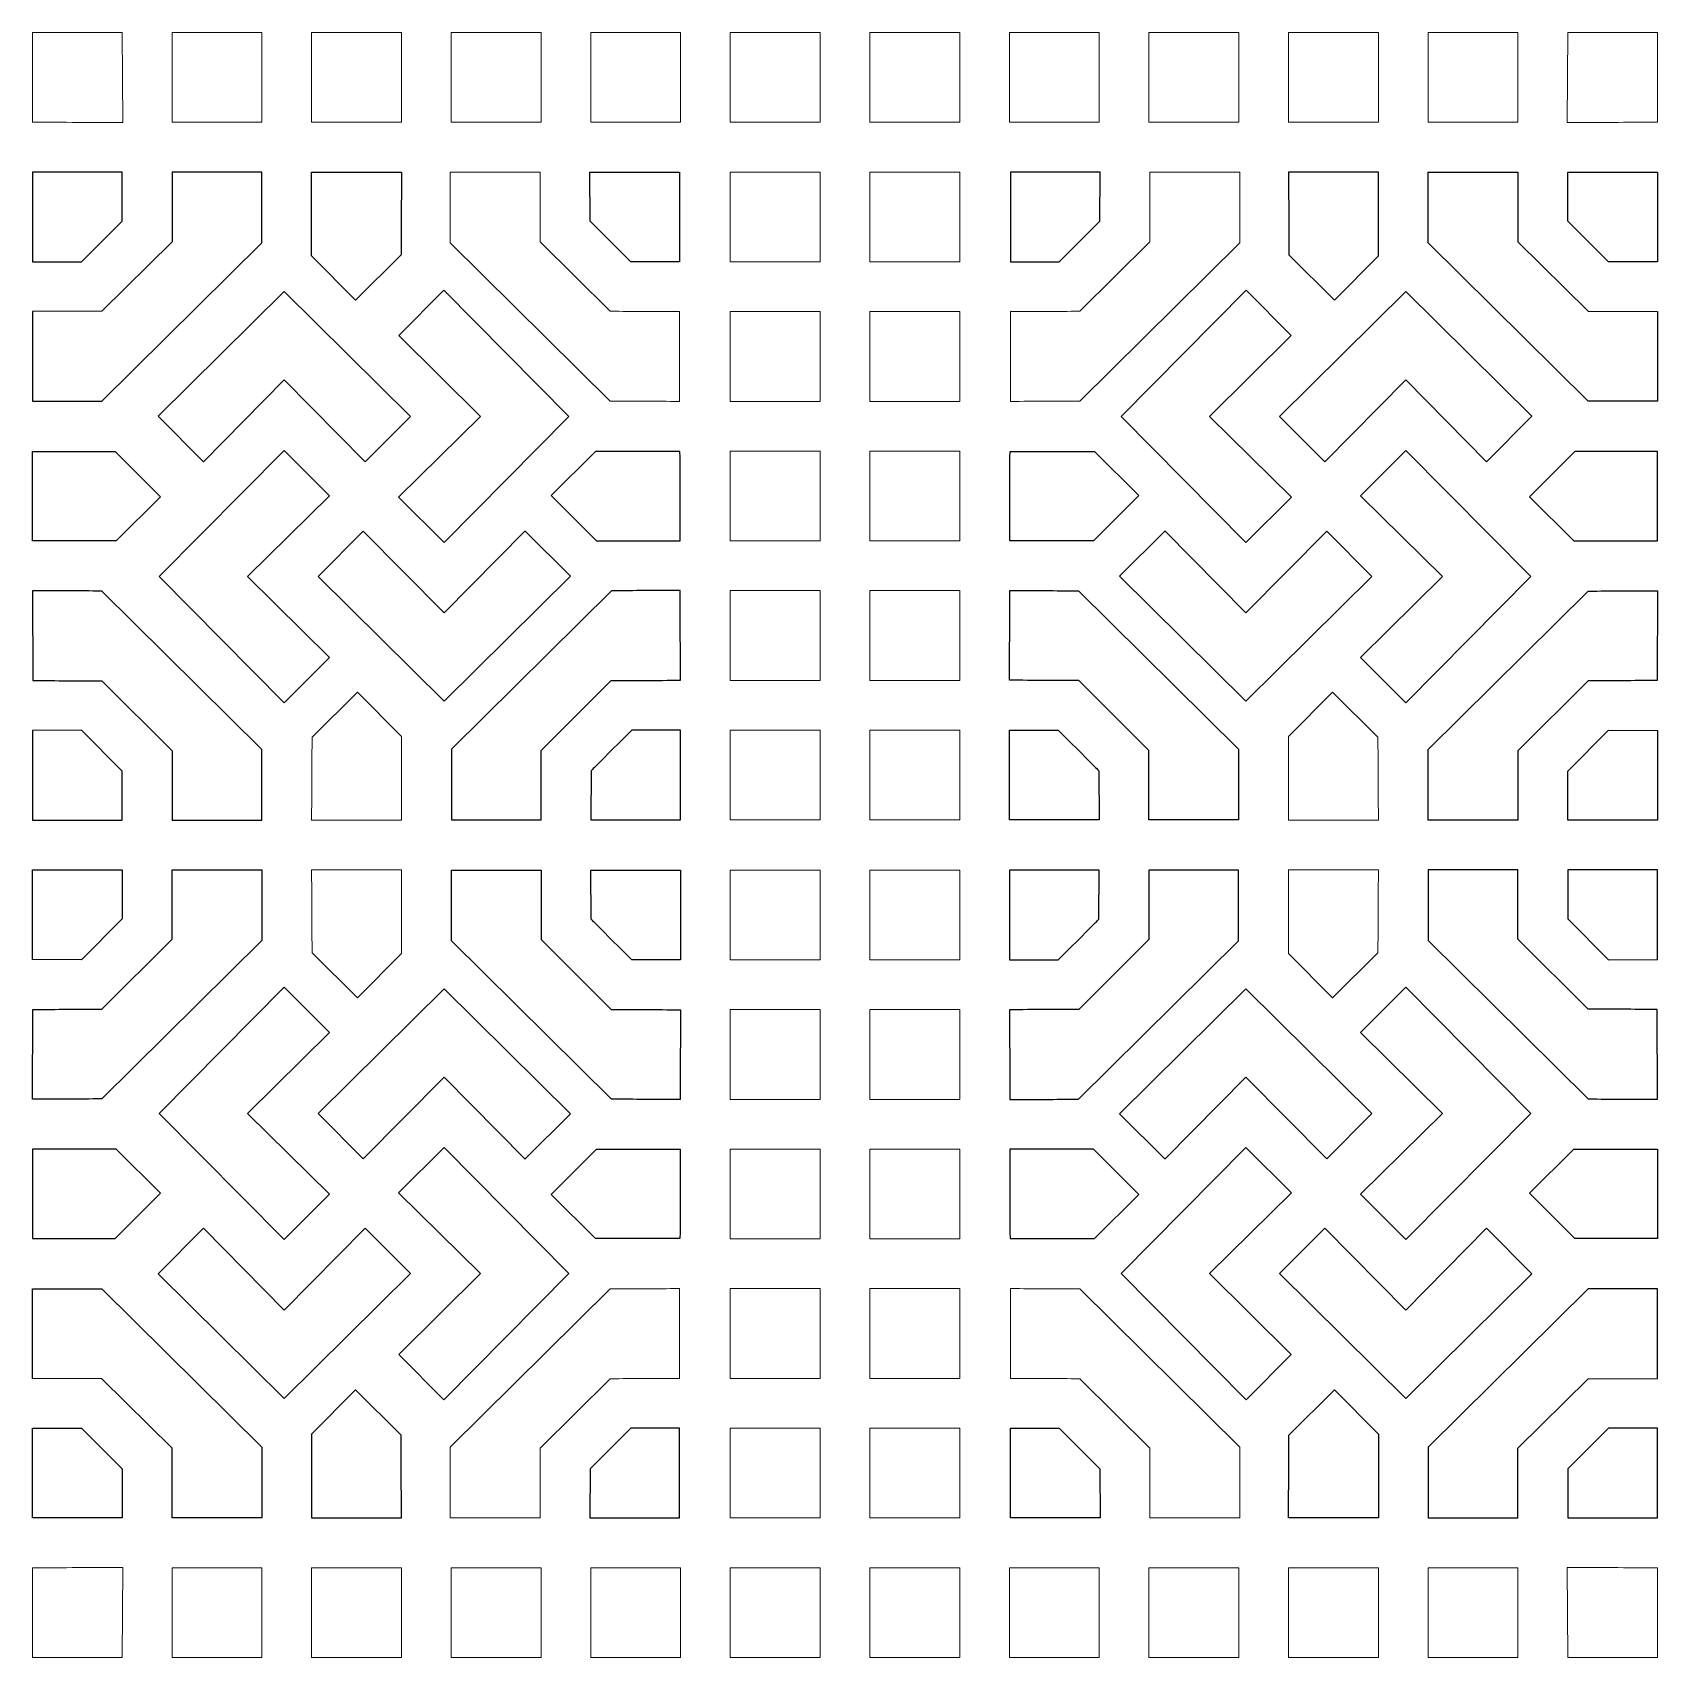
# Model space of a CAD drawing. Header units: centimetres. Extents: x -28.5 to 28.5, y -28.5 to 28.5.
import ezdxf

# ---------------------------------------------------------------- set-up
doc = ezdxf.new("R2010")
doc.units = ezdxf.units.CM
doc.header["$MEASUREMENT"] = 0
doc.layers.add('layer 1', color=7, linetype='Continuous')

msp = doc.modelspace()

# ---------------------------------------------------------------- linework, layer by layer
at = {"layer": 'layer 1', "color": 140, "lineweight": 9}
for points in [[(-23.60458, 25.35038), (-20.45408, 25.35038), (-20.45408, 28.5), (-23.60458, 28.5), (-23.60458, 25.35038)], [(-18.70918, 25.35038), (-15.55868, 25.35038), (-15.55868, 28.5), (-18.70918, 28.5), (-18.70918, 25.35038)], [(-13.81377, 25.35038), (-10.66327, 25.35038), (-10.66327, 28.5), (-13.81377, 28.5), (-13.81377, 25.35038)], [(-8.91837, 25.35038), (-5.76787, 25.35038), (-5.76787, 28.5), (-8.91837, 28.5), (-8.91837, 25.35038)], [(-4.02295, 25.35038), (-0.87245, 25.35038), (-0.87245, 28.5), (-4.02295, 28.5), (-4.02295, 25.35038)], [(0.87245, 25.35038), (4.02295, 25.35038), (4.02295, 28.5), (0.87245, 28.5), (0.87245, 25.35038)], [(5.76787, 25.35038), (8.91837, 25.35038), (8.91837, 28.5), (5.76787, 28.5), (5.76787, 25.35038)], [(10.66327, 25.35038), (13.81377, 25.35038), (13.81377, 28.5), (10.66327, 28.5), (10.66327, 25.35038)], [(15.55868, 25.35038), (18.70918, 25.35038), (18.70918, 28.5), (15.55868, 28.5), (15.55868, 25.35038)], [(20.45408, 25.35038), (23.60458, 25.35038), (23.60458, 28.5), (20.45408, 28.5), (20.45408, 25.35038)], [(0.87245, 20.45635), (4.02295, 20.45635), (4.02295, 23.60597), (0.87245, 23.60597), (0.87245, 20.45635)], [(-4.02295, 15.56232), (-0.87245, 15.56232), (-0.87245, 18.71194), (-4.02295, 18.71194), (-4.02295, 15.56232)], [(0.87245, 15.56232), (4.02295, 15.56232), (4.02295, 18.71194), (0.87245, 18.71194), (0.87245, 15.56232)], [(0.87245, 10.66829), (4.02295, 10.66829), (4.02295, 13.81791), (0.87245, 13.81791), (0.87245, 10.66829)], [(-4.02295, 5.77426), (-0.87245, 5.77426), (-0.87245, 8.92388), (-4.02295, 8.92388), (-4.02295, 5.77426)], [(0.87245, 5.77426), (4.02295, 5.77426), (4.02295, 8.92388), (0.87245, 8.92388), (0.87245, 5.77426)], [(0.87245, 0.88023), (4.02295, 0.88023), (4.02295, 4.02985), (0.87245, 4.02985), (0.87245, 0.88023)], [(-4.02295, -4.02985), (-0.87245, -4.02985), (-0.87245, -0.88023), (-4.02295, -0.88023), (-4.02295, -4.02985)], [(0.87245, -4.02985), (4.02295, -4.02985), (4.02295, -0.88023), (0.87245, -0.88023), (0.87245, -4.02985)], [(0.87245, -8.92388), (4.02295, -8.92388), (4.02295, -5.77426), (0.87245, -5.77426), (0.87245, -8.92388)], [(-4.02295, -13.81791), (-0.87245, -13.81791), (-0.87245, -10.66829), (-4.02295, -10.66829), (-4.02295, -13.81791)], [(0.87245, -13.81791), (4.02295, -13.81791), (4.02295, -10.66829), (0.87245, -10.66829), (0.87245, -13.81791)], [(0.87245, -18.71194), (4.02295, -18.71194), (4.02295, -15.56232), (0.87245, -15.56232), (0.87245, -18.71194)], [(-4.02295, -23.60597), (-0.87245, -23.60597), (-0.87245, -20.45635), (-4.02295, -20.45635), (-4.02295, -23.60597)], [(0.87245, -23.60597), (4.02295, -23.60597), (4.02295, -20.45635), (0.87245, -20.45635), (0.87245, -23.60597)], [(-18.70918, -28.5), (-15.55868, -28.5), (-15.55868, -25.35038), (-18.70918, -25.35038), (-18.70918, -28.5)], [(-8.91837, -28.5), (-5.76787, -28.5), (-5.76787, -25.35038), (-8.91837, -25.35038), (-8.91837, -28.5)], [(0.87245, -28.5), (4.02295, -28.5), (4.02295, -25.35038), (0.87245, -25.35038), (0.87245, -28.5)], [(10.66327, -28.5), (13.81377, -28.5), (13.81377, -25.35038), (10.66327, -25.35038), (10.66327, -28.5)], [(20.45408, -28.5), (23.60458, -28.5), (23.60458, -25.35038), (20.45408, -25.35038), (20.45408, -28.5)]]:
    msp.add_lwpolyline(points, close=True, dxfattribs=at)
for points, knots in [([(-25.32906, 25.34534), (-25.32906, 25.34534), (-25.34949, 28.5), (-25.34949, 28.5), (-25.34949, 28.5), (-25.34949, 28.5), (-28.5, 28.5), (-28.5, 28.5), (-28.5, 28.5), (-28.5, 28.5), (-28.5, 25.35038), (-28.5, 25.35038), (-28.5, 25.35038), (-27.443, 25.35038), (-26.38604, 25.347), (-25.32906, 25.34534)], [0, 0, 0, 0, 0.2, 0.2, 0.2, 0.2, 0.4, 0.4, 0.4, 0.4, 0.6, 0.6, 0.6, 0.6, 1, 1, 1, 1]), ([(25.32906, 25.34534), (25.32906, 25.34534), (25.34949, 28.5), (25.34949, 28.5), (25.34949, 28.5), (25.34949, 28.5), (28.5, 28.5), (28.5, 28.5), (28.5, 28.5), (28.5, 28.5), (28.5, 25.35038), (28.5, 25.35038), (28.5, 25.35038), (27.443, 25.35038), (26.38604, 25.347), (25.32906, 25.34534)], [0, 0, 0, 0, 0.2, 0.2, 0.2, 0.2, 0.4, 0.4, 0.4, 0.4, 0.6, 0.6, 0.6, 0.6, 1, 1, 1, 1]), ([(-5.80093, 18.71188), (-5.80093, 15.56226), (-5.80093, 15.56226), (-5.80093, 15.56226), (-5.80093, 15.56226), (-6.64875, 15.56093), (-7.42397, 15.56993), (-8.23176, 15.56865), (-8.23176, 15.56865), (-8.23176, 15.56865), (-13.84685, 21.12765), (-13.84685, 21.12765), (-13.84685, 21.12765), (-13.84685, 21.12765), (-13.84685, 23.60591), (-13.84685, 23.60591), (-13.84685, 23.60591), (-13.84685, 23.60591), (-10.69634, 23.60591), (-10.69634, 23.60591), (-10.69634, 23.60591), (-10.69634, 23.60591), (-10.69634, 21.15648), (-10.69634, 21.15648), (-10.69634, 21.15648), (-10.69634, 21.15648), (-8.23732, 18.71952), (-8.23732, 18.71952), (-8.23732, 18.71952), (-7.42998, 18.7208), (-6.64826, 18.71055), (-5.80093, 18.71188)], [0, 0, 0, 0, 0.11111111, 0.11111111, 0.11111111, 0.11111111, 0.22222222, 0.22222222, 0.22222222, 0.22222222, 0.33333333, 0.33333333, 0.33333333, 0.33333333, 0.44444444, 0.44444444, 0.44444444, 0.44444444, 0.55555556, 0.55555556, 0.55555556, 0.55555556, 0.66666667, 0.66666667, 0.66666667, 0.66666667, 0.77777778, 0.77777778, 0.77777778, 0.77777778, 1, 1, 1, 1]), ([(-0.87245, 20.45635), (-0.87245, 20.45635), (-4.02296, 20.45635), (-4.02296, 20.45635), (-4.02296, 20.45635), (-4.02296, 20.45635), (-4.02296, 23.60597), (-4.02296, 23.60597), (-4.02296, 23.60597), (-4.02296, 23.60597), (-0.87245, 23.60597), (-0.87245, 23.60597), (-0.87245, 23.60597), (-0.87245, 23.60597), (-0.87245, 20.45635), (-0.87245, 20.45635)], [0, 0, 0, 0, 0.2, 0.2, 0.2, 0.2, 0.4, 0.4, 0.4, 0.4, 0.6, 0.6, 0.6, 0.6, 1, 1, 1, 1]), ([(5.80093, 18.71188), (5.80093, 15.56226), (5.80093, 15.56226), (5.80093, 15.56226), (5.80093, 15.56226), (6.64875, 15.56093), (7.42397, 15.56993), (8.23176, 15.56865), (8.23176, 15.56865), (8.23176, 15.56865), (13.84685, 21.12765), (13.84685, 21.12765), (13.84685, 21.12765), (13.84685, 21.12765), (13.84685, 23.60591), (13.84685, 23.60591), (13.84685, 23.60591), (13.84685, 23.60591), (10.69634, 23.60591), (10.69634, 23.60591), (10.69634, 23.60591), (10.69634, 23.60591), (10.69634, 21.15648), (10.69634, 21.15648), (10.69634, 21.15648), (10.69634, 21.15648), (8.23732, 18.71952), (8.23732, 18.71952), (8.23732, 18.71952), (7.42998, 18.7208), (6.64826, 18.71055), (5.80093, 18.71188)], [0, 0, 0, 0, 0.11111111, 0.11111111, 0.11111111, 0.11111111, 0.22222222, 0.22222222, 0.22222222, 0.22222222, 0.33333333, 0.33333333, 0.33333333, 0.33333333, 0.44444444, 0.44444444, 0.44444444, 0.44444444, 0.55555556, 0.55555556, 0.55555556, 0.55555556, 0.66666667, 0.66666667, 0.66666667, 0.66666667, 0.77777778, 0.77777778, 0.77777778, 0.77777778, 1, 1, 1, 1]), ([(-9.68248, 15.03101), (-9.68248, 15.03101), (-14.06865, 19.46366), (-14.06865, 19.46366), (-14.06865, 19.46366), (-14.06865, 19.46366), (-15.65268, 17.87256), (-15.65268, 17.87256), (-15.65268, 17.87256), (-15.65268, 17.87256), (-12.78374, 15.03226), (-12.78374, 15.03226), (-12.78374, 15.03226), (-12.78374, 15.03226), (-15.65619, 12.20088), (-15.65619, 12.20088), (-15.65619, 12.20088), (-15.65619, 12.20088), (-14.05993, 10.6126), (-14.05993, 10.6126), (-14.05993, 10.6126), (-14.05993, 10.6126), (-9.68248, 15.03101), (-9.68248, 15.03101)], [0, 0, 0, 0, 0.14285714, 0.14285714, 0.14285714, 0.14285714, 0.28571429, 0.28571429, 0.28571429, 0.28571429, 0.42857143, 0.42857143, 0.42857143, 0.42857143, 0.57142857, 0.57142857, 0.57142857, 0.57142857, 0.71428571, 0.71428571, 0.71428571, 0.71428571, 1, 1, 1, 1]), ([(9.68248, 15.03101), (9.68248, 15.03101), (14.06865, 19.46366), (14.06865, 19.46366), (14.06865, 19.46366), (14.06865, 19.46366), (15.65268, 17.87256), (15.65268, 17.87256), (15.65268, 17.87256), (15.65268, 17.87256), (12.78374, 15.03226), (12.78374, 15.03226), (12.78374, 15.03226), (12.78374, 15.03226), (15.65619, 12.20088), (15.65619, 12.20088), (15.65619, 12.20088), (15.65619, 12.20088), (14.05993, 10.6126), (14.05993, 10.6126), (14.05993, 10.6126), (14.05993, 10.6126), (9.68248, 15.03101), (9.68248, 15.03101)], [0, 0, 0, 0, 0.14285714, 0.14285714, 0.14285714, 0.14285714, 0.28571429, 0.28571429, 0.28571429, 0.28571429, 0.42857143, 0.42857143, 0.42857143, 0.42857143, 0.57142857, 0.57142857, 0.57142857, 0.57142857, 0.71428571, 0.71428571, 0.71428571, 0.71428571, 1, 1, 1, 1]), ([(-24.05511, 9.41706), (-24.05511, 9.41706), (-19.66909, 4.985), (-19.66909, 4.985), (-19.66909, 4.985), (-19.66909, 4.985), (-18.08506, 6.5761), (-18.08506, 6.5761), (-18.08506, 6.5761), (-18.08506, 6.5761), (-20.954, 9.4164), (-20.954, 9.4164), (-20.954, 9.4164), (-20.954, 9.4164), (-18.08626, 12.25247), (-18.08626, 12.25247), (-18.08626, 12.25247), (-18.08626, 12.25247), (-19.67781, 13.83606), (-19.67781, 13.83606), (-19.67781, 13.83606), (-19.67781, 13.83606), (-24.05511, 9.41706), (-24.05511, 9.41706)], [0, 0, 0, 0, 0.14285714, 0.14285714, 0.14285714, 0.14285714, 0.28571429, 0.28571429, 0.28571429, 0.28571429, 0.42857143, 0.42857143, 0.42857143, 0.42857143, 0.57142857, 0.57142857, 0.57142857, 0.57142857, 0.71428571, 0.71428571, 0.71428571, 0.71428571, 1, 1, 1, 1]), ([(-0.87245, 10.66829), (-0.87245, 10.66829), (-4.02296, 10.66829), (-4.02296, 10.66829), (-4.02296, 10.66829), (-4.02296, 10.66829), (-4.02296, 13.81791), (-4.02296, 13.81791), (-4.02296, 13.81791), (-4.02296, 13.81791), (-0.87245, 13.81791), (-0.87245, 13.81791), (-0.87245, 13.81791), (-0.87245, 13.81791), (-0.87245, 10.66829), (-0.87245, 10.66829)], [0, 0, 0, 0, 0.2, 0.2, 0.2, 0.2, 0.4, 0.4, 0.4, 0.4, 0.6, 0.6, 0.6, 0.6, 1, 1, 1, 1]), ([(24.05511, 9.41706), (24.05511, 9.41706), (19.66909, 4.985), (19.66909, 4.985), (19.66909, 4.985), (19.66909, 4.985), (18.08506, 6.5761), (18.08506, 6.5761), (18.08506, 6.5761), (18.08506, 6.5761), (20.954, 9.4164), (20.954, 9.4164), (20.954, 9.4164), (20.954, 9.4164), (18.08626, 12.25247), (18.08626, 12.25247), (18.08626, 12.25247), (18.08626, 12.25247), (19.67781, 13.83606), (19.67781, 13.83606), (19.67781, 13.83606), (19.67781, 13.83606), (24.05511, 9.41706), (24.05511, 9.41706)], [0, 0, 0, 0, 0.14285714, 0.14285714, 0.14285714, 0.14285714, 0.28571429, 0.28571429, 0.28571429, 0.28571429, 0.42857143, 0.42857143, 0.42857143, 0.42857143, 0.57142857, 0.57142857, 0.57142857, 0.57142857, 0.71428571, 0.71428571, 0.71428571, 0.71428571, 1, 1, 1, 1]), ([(-15.55467, 3.80625), (-15.55606, 2.82824), (-15.55715, 1.85021), (-15.55868, 0.8722), (-15.55868, 0.8722), (-15.55868, 0.8722), (-15.5587, 0.8722), (-18.7092, 0.8722), (-18.7092, 0.8722), (-18.70788, 1.71928), (-18.69628, 2.96961), (-18.69499, 3.77673), (-18.69499, 3.77673), (-18.69499, 3.77673), (-17.09873, 5.36501), (-17.09873, 5.36501), (-17.09873, 5.36501), (-17.09873, 5.36501), (-15.55467, 3.80625), (-15.55467, 3.80625)], [0, 0, 0, 0, 0.16666667, 0.16666667, 0.16666667, 0.16666667, 0.33333333, 0.33333333, 0.33333333, 0.33333333, 0.5, 0.5, 0.5, 0.5, 0.66666667, 0.66666667, 0.66666667, 0.66666667, 1, 1, 1, 1]), ([(15.55467, 3.80625), (15.55606, 2.82824), (15.55715, 1.85021), (15.55868, 0.8722), (15.55868, 0.8722), (15.55868, 0.8722), (15.5587, 0.8722), (18.7092, 0.8722), (18.7092, 0.8722), (18.70788, 1.71928), (18.69628, 2.96961), (18.69499, 3.77673), (18.69499, 3.77673), (18.69499, 3.77673), (17.09873, 5.36501), (17.09873, 5.36501), (17.09873, 5.36501), (17.09873, 5.36501), (15.55467, 3.80625), (15.55467, 3.80625)], [0, 0, 0, 0, 0.16666667, 0.16666667, 0.16666667, 0.16666667, 0.33333333, 0.33333333, 0.33333333, 0.33333333, 0.5, 0.5, 0.5, 0.5, 0.66666667, 0.66666667, 0.66666667, 0.66666667, 1, 1, 1, 1]), ([(-0.87245, 0.88023), (-0.87245, 0.88023), (-4.02296, 0.88023), (-4.02296, 0.88023), (-4.02296, 0.88023), (-4.02296, 0.88023), (-4.02296, 4.02985), (-4.02296, 4.02985), (-4.02296, 4.02985), (-4.02296, 4.02985), (-0.87245, 4.02985), (-0.87245, 4.02985), (-0.87245, 4.02985), (-0.87245, 4.02985), (-0.87245, 0.88023), (-0.87245, 0.88023)], [0, 0, 0, 0, 0.2, 0.2, 0.2, 0.2, 0.4, 0.4, 0.4, 0.4, 0.6, 0.6, 0.6, 0.6, 1, 1, 1, 1]), ([(-15.55467, -3.80625), (-15.55606, -2.82824), (-15.55715, -1.85021), (-15.55868, -0.8722), (-15.55868, -0.8722), (-15.55868, -0.8722), (-15.5587, -0.8722), (-18.7092, -0.8722), (-18.7092, -0.8722), (-18.70788, -1.71928), (-18.69628, -2.96961), (-18.69499, -3.77673), (-18.69499, -3.77673), (-18.69499, -3.77673), (-17.09873, -5.36501), (-17.09873, -5.36501), (-17.09873, -5.36501), (-17.09873, -5.36501), (-15.55467, -3.80625), (-15.55467, -3.80625)], [0, 0, 0, 0, 0.16666667, 0.16666667, 0.16666667, 0.16666667, 0.33333333, 0.33333333, 0.33333333, 0.33333333, 0.5, 0.5, 0.5, 0.5, 0.66666667, 0.66666667, 0.66666667, 0.66666667, 1, 1, 1, 1]), ([(15.55467, -3.80625), (15.55606, -2.82824), (15.55715, -1.85021), (15.55868, -0.8722), (15.55868, -0.8722), (15.55868, -0.8722), (15.5587, -0.8722), (18.7092, -0.8722), (18.7092, -0.8722), (18.70788, -1.71928), (18.69628, -2.96961), (18.69499, -3.77673), (18.69499, -3.77673), (18.69499, -3.77673), (17.09873, -5.36501), (17.09873, -5.36501), (17.09873, -5.36501), (17.09873, -5.36501), (15.55467, -3.80625), (15.55467, -3.80625)], [0, 0, 0, 0, 0.16666667, 0.16666667, 0.16666667, 0.16666667, 0.33333333, 0.33333333, 0.33333333, 0.33333333, 0.5, 0.5, 0.5, 0.5, 0.66666667, 0.66666667, 0.66666667, 0.66666667, 1, 1, 1, 1]), ([(-24.05511, -9.41706), (-24.05511, -9.41706), (-19.66909, -4.985), (-19.66909, -4.985), (-19.66909, -4.985), (-19.66909, -4.985), (-18.08506, -6.5761), (-18.08506, -6.5761), (-18.08506, -6.5761), (-18.08506, -6.5761), (-20.954, -9.4164), (-20.954, -9.4164), (-20.954, -9.4164), (-20.954, -9.4164), (-18.08626, -12.25247), (-18.08626, -12.25247), (-18.08626, -12.25247), (-18.08626, -12.25247), (-19.67781, -13.83606), (-19.67781, -13.83606), (-19.67781, -13.83606), (-19.67781, -13.83606), (-24.05511, -9.41706), (-24.05511, -9.41706)], [0, 0, 0, 0, 0.14285714, 0.14285714, 0.14285714, 0.14285714, 0.28571429, 0.28571429, 0.28571429, 0.28571429, 0.42857143, 0.42857143, 0.42857143, 0.42857143, 0.57142857, 0.57142857, 0.57142857, 0.57142857, 0.71428571, 0.71428571, 0.71428571, 0.71428571, 1, 1, 1, 1]), ([(24.05511, -9.41706), (24.05511, -9.41706), (19.66909, -4.985), (19.66909, -4.985), (19.66909, -4.985), (19.66909, -4.985), (18.08506, -6.5761), (18.08506, -6.5761), (18.08506, -6.5761), (18.08506, -6.5761), (20.954, -9.4164), (20.954, -9.4164), (20.954, -9.4164), (20.954, -9.4164), (18.08626, -12.25247), (18.08626, -12.25247), (18.08626, -12.25247), (18.08626, -12.25247), (19.67781, -13.83606), (19.67781, -13.83606), (19.67781, -13.83606), (19.67781, -13.83606), (24.05511, -9.41706), (24.05511, -9.41706)], [0, 0, 0, 0, 0.14285714, 0.14285714, 0.14285714, 0.14285714, 0.28571429, 0.28571429, 0.28571429, 0.28571429, 0.42857143, 0.42857143, 0.42857143, 0.42857143, 0.57142857, 0.57142857, 0.57142857, 0.57142857, 0.71428571, 0.71428571, 0.71428571, 0.71428571, 1, 1, 1, 1]), ([(-0.87245, -8.92388), (-0.87245, -8.92388), (-4.02296, -8.92388), (-4.02296, -8.92388), (-4.02296, -8.92388), (-4.02296, -8.92388), (-4.02296, -5.77426), (-4.02296, -5.77426), (-4.02296, -5.77426), (-4.02296, -5.77426), (-0.87245, -5.77426), (-0.87245, -5.77426), (-0.87245, -5.77426), (-0.87245, -5.77426), (-0.87245, -8.92388), (-0.87245, -8.92388)], [0, 0, 0, 0, 0.2, 0.2, 0.2, 0.2, 0.4, 0.4, 0.4, 0.4, 0.6, 0.6, 0.6, 0.6, 1, 1, 1, 1]), ([(-9.68248, -15.03101), (-9.68248, -15.03101), (-14.06865, -19.46366), (-14.06865, -19.46366), (-14.06865, -19.46366), (-14.06865, -19.46366), (-15.65268, -17.87256), (-15.65268, -17.87256), (-15.65268, -17.87256), (-15.65268, -17.87256), (-12.78374, -15.03226), (-12.78374, -15.03226), (-12.78374, -15.03226), (-12.78374, -15.03226), (-15.65619, -12.20088), (-15.65619, -12.20088), (-15.65619, -12.20088), (-15.65619, -12.20088), (-14.05993, -10.6126), (-14.05993, -10.6126), (-14.05993, -10.6126), (-14.05993, -10.6126), (-9.68248, -15.03101), (-9.68248, -15.03101)], [0, 0, 0, 0, 0.14285714, 0.14285714, 0.14285714, 0.14285714, 0.28571429, 0.28571429, 0.28571429, 0.28571429, 0.42857143, 0.42857143, 0.42857143, 0.42857143, 0.57142857, 0.57142857, 0.57142857, 0.57142857, 0.71428571, 0.71428571, 0.71428571, 0.71428571, 1, 1, 1, 1]), ([(9.68248, -15.03101), (9.68248, -15.03101), (14.06865, -19.46366), (14.06865, -19.46366), (14.06865, -19.46366), (14.06865, -19.46366), (15.65268, -17.87256), (15.65268, -17.87256), (15.65268, -17.87256), (15.65268, -17.87256), (12.78374, -15.03226), (12.78374, -15.03226), (12.78374, -15.03226), (12.78374, -15.03226), (15.65619, -12.20088), (15.65619, -12.20088), (15.65619, -12.20088), (15.65619, -12.20088), (14.05993, -10.6126), (14.05993, -10.6126), (14.05993, -10.6126), (14.05993, -10.6126), (9.68248, -15.03101), (9.68248, -15.03101)], [0, 0, 0, 0, 0.14285714, 0.14285714, 0.14285714, 0.14285714, 0.28571429, 0.28571429, 0.28571429, 0.28571429, 0.42857143, 0.42857143, 0.42857143, 0.42857143, 0.57142857, 0.57142857, 0.57142857, 0.57142857, 0.71428571, 0.71428571, 0.71428571, 0.71428571, 1, 1, 1, 1]), ([(-5.80093, -18.71188), (-5.80093, -15.56226), (-5.80093, -15.56226), (-5.80093, -15.56226), (-5.80093, -15.56226), (-6.64875, -15.56093), (-7.42397, -15.56993), (-8.23176, -15.56865), (-8.23176, -15.56865), (-8.23176, -15.56865), (-13.84685, -21.12765), (-13.84685, -21.12765), (-13.84685, -21.12765), (-13.84685, -21.12765), (-13.84685, -23.60591), (-13.84685, -23.60591), (-13.84685, -23.60591), (-13.84685, -23.60591), (-10.69634, -23.60591), (-10.69634, -23.60591), (-10.69634, -23.60591), (-10.69634, -23.60591), (-10.69634, -21.15648), (-10.69634, -21.15648), (-10.69634, -21.15648), (-10.69634, -21.15648), (-8.23732, -18.71952), (-8.23732, -18.71952), (-8.23732, -18.71952), (-7.42998, -18.7208), (-6.64826, -18.71055), (-5.80093, -18.71188)], [0, 0, 0, 0, 0.11111111, 0.11111111, 0.11111111, 0.11111111, 0.22222222, 0.22222222, 0.22222222, 0.22222222, 0.33333333, 0.33333333, 0.33333333, 0.33333333, 0.44444444, 0.44444444, 0.44444444, 0.44444444, 0.55555556, 0.55555556, 0.55555556, 0.55555556, 0.66666667, 0.66666667, 0.66666667, 0.66666667, 0.77777778, 0.77777778, 0.77777778, 0.77777778, 1, 1, 1, 1]), ([(-0.87245, -18.71194), (-0.87245, -18.71194), (-4.02296, -18.71194), (-4.02296, -18.71194), (-4.02296, -18.71194), (-4.02296, -18.71194), (-4.02296, -15.56232), (-4.02296, -15.56232), (-4.02296, -15.56232), (-4.02296, -15.56232), (-0.87245, -15.56232), (-0.87245, -15.56232), (-0.87245, -15.56232), (-0.87245, -15.56232), (-0.87245, -18.71194), (-0.87245, -18.71194)], [0, 0, 0, 0, 0.2, 0.2, 0.2, 0.2, 0.4, 0.4, 0.4, 0.4, 0.6, 0.6, 0.6, 0.6, 1, 1, 1, 1]), ([(5.80093, -18.71188), (5.80093, -15.56226), (5.80093, -15.56226), (5.80093, -15.56226), (5.80093, -15.56226), (6.64875, -15.56093), (7.42397, -15.56993), (8.23176, -15.56865), (8.23176, -15.56865), (8.23176, -15.56865), (13.84685, -21.12765), (13.84685, -21.12765), (13.84685, -21.12765), (13.84685, -21.12765), (13.84685, -23.60591), (13.84685, -23.60591), (13.84685, -23.60591), (13.84685, -23.60591), (10.69634, -23.60591), (10.69634, -23.60591), (10.69634, -23.60591), (10.69634, -23.60591), (10.69634, -21.15648), (10.69634, -21.15648), (10.69634, -21.15648), (10.69634, -21.15648), (8.23732, -18.71952), (8.23732, -18.71952), (8.23732, -18.71952), (7.42998, -18.7208), (6.64826, -18.71055), (5.80093, -18.71188)], [0, 0, 0, 0, 0.11111111, 0.11111111, 0.11111111, 0.11111111, 0.22222222, 0.22222222, 0.22222222, 0.22222222, 0.33333333, 0.33333333, 0.33333333, 0.33333333, 0.44444444, 0.44444444, 0.44444444, 0.44444444, 0.55555556, 0.55555556, 0.55555556, 0.55555556, 0.66666667, 0.66666667, 0.66666667, 0.66666667, 0.77777778, 0.77777778, 0.77777778, 0.77777778, 1, 1, 1, 1]), ([(-25.32906, -25.34534), (-25.32906, -25.34534), (-25.34949, -28.5), (-25.34949, -28.5), (-25.34949, -28.5), (-25.34949, -28.5), (-28.5, -28.5), (-28.5, -28.5), (-28.5, -28.5), (-28.5, -28.5), (-28.5, -25.35038), (-28.5, -25.35038), (-28.5, -25.35038), (-27.443, -25.35038), (-26.38604, -25.347), (-25.32906, -25.34534)], [0, 0, 0, 0, 0.2, 0.2, 0.2, 0.2, 0.4, 0.4, 0.4, 0.4, 0.6, 0.6, 0.6, 0.6, 1, 1, 1, 1]), ([(-20.45408, -28.5), (-20.45408, -28.5), (-23.60459, -28.5), (-23.60459, -28.5), (-23.60459, -28.5), (-23.60459, -28.5), (-23.60459, -25.35038), (-23.60459, -25.35038), (-23.60459, -25.35038), (-23.60459, -25.35038), (-20.45408, -25.35038), (-20.45408, -25.35038), (-20.45408, -25.35038), (-20.45408, -25.35038), (-20.45408, -28.5), (-20.45408, -28.5)], [0, 0, 0, 0, 0.2, 0.2, 0.2, 0.2, 0.4, 0.4, 0.4, 0.4, 0.6, 0.6, 0.6, 0.6, 1, 1, 1, 1]), ([(-10.66327, -28.5), (-10.66327, -28.5), (-13.81378, -28.5), (-13.81378, -28.5), (-13.81378, -28.5), (-13.81378, -28.5), (-13.81378, -25.35038), (-13.81378, -25.35038), (-13.81378, -25.35038), (-13.81378, -25.35038), (-10.66327, -25.35038), (-10.66327, -25.35038), (-10.66327, -25.35038), (-10.66327, -25.35038), (-10.66327, -28.5), (-10.66327, -28.5)], [0, 0, 0, 0, 0.2, 0.2, 0.2, 0.2, 0.4, 0.4, 0.4, 0.4, 0.6, 0.6, 0.6, 0.6, 1, 1, 1, 1]), ([(-0.87245, -28.5), (-0.87245, -28.5), (-4.02296, -28.5), (-4.02296, -28.5), (-4.02296, -28.5), (-4.02296, -28.5), (-4.02296, -25.35038), (-4.02296, -25.35038), (-4.02296, -25.35038), (-4.02296, -25.35038), (-0.87245, -25.35038), (-0.87245, -25.35038), (-0.87245, -25.35038), (-0.87245, -25.35038), (-0.87245, -28.5), (-0.87245, -28.5)], [0, 0, 0, 0, 0.2, 0.2, 0.2, 0.2, 0.4, 0.4, 0.4, 0.4, 0.6, 0.6, 0.6, 0.6, 1, 1, 1, 1]), ([(8.91837, -28.5), (8.91837, -28.5), (5.76786, -28.5), (5.76786, -28.5), (5.76786, -28.5), (5.76786, -28.5), (5.76786, -25.35038), (5.76786, -25.35038), (5.76786, -25.35038), (5.76786, -25.35038), (8.91837, -25.35038), (8.91837, -25.35038), (8.91837, -25.35038), (8.91837, -25.35038), (8.91837, -28.5), (8.91837, -28.5)], [0, 0, 0, 0, 0.2, 0.2, 0.2, 0.2, 0.4, 0.4, 0.4, 0.4, 0.6, 0.6, 0.6, 0.6, 1, 1, 1, 1]), ([(18.70918, -28.5), (18.70918, -28.5), (15.55867, -28.5), (15.55867, -28.5), (15.55867, -28.5), (15.55867, -28.5), (15.55867, -25.35038), (15.55867, -25.35038), (15.55867, -25.35038), (15.55867, -25.35038), (18.70918, -25.35038), (18.70918, -25.35038), (18.70918, -25.35038), (18.70918, -25.35038), (18.70918, -28.5), (18.70918, -28.5)], [0, 0, 0, 0, 0.2, 0.2, 0.2, 0.2, 0.4, 0.4, 0.4, 0.4, 0.6, 0.6, 0.6, 0.6, 1, 1, 1, 1]), ([(25.32906, -25.34534), (25.32906, -25.34534), (25.34949, -28.5), (25.34949, -28.5), (25.34949, -28.5), (25.34949, -28.5), (28.5, -28.5), (28.5, -28.5), (28.5, -28.5), (28.5, -28.5), (28.5, -25.35038), (28.5, -25.35038), (28.5, -25.35038), (27.443, -25.35038), (26.38604, -25.347), (25.32906, -25.34534)], [0, 0, 0, 0, 0.2, 0.2, 0.2, 0.2, 0.4, 0.4, 0.4, 0.4, 0.6, 0.6, 0.6, 0.6, 1, 1, 1, 1])]:
    msp.add_open_spline(points, degree=3, knots=knots, dxfattribs=at)
at = {"layer": 'layer 1', "color": 140}
for points, knots in [([(-28.49532, 15.56868), (-28.49532, 15.56868), (-28.5, 18.71194), (-28.5, 18.71194), (-28.5, 18.71194), (-28.5, 18.71194), (-26.06361, 18.71958), (-26.06361, 18.71958), (-26.06361, 18.71958), (-26.06361, 18.71958), (-23.60459, 21.15654), (-23.60459, 21.15654), (-23.60459, 21.15654), (-23.60459, 21.15654), (-23.60459, 23.60597), (-23.60459, 23.60597), (-23.60459, 23.60597), (-23.60459, 23.60597), (-20.45408, 23.60597), (-20.45408, 23.60597), (-20.45408, 23.60597), (-20.45408, 23.60597), (-20.45408, 21.12771), (-20.45408, 21.12771), (-20.45408, 21.12771), (-20.45408, 21.12771), (-26.06917, 15.5687), (-26.06917, 15.5687), (-26.06917, 15.5687), (-26.87696, 15.56999), (-27.6475, 15.56736), (-28.49532, 15.56868)], [0, 0, 0, 0, 0.11111111, 0.11111111, 0.11111111, 0.11111111, 0.22222222, 0.22222222, 0.22222222, 0.22222222, 0.33333333, 0.33333333, 0.33333333, 0.33333333, 0.44444444, 0.44444444, 0.44444444, 0.44444444, 0.55555556, 0.55555556, 0.55555556, 0.55555556, 0.66666667, 0.66666667, 0.66666667, 0.66666667, 0.77777778, 0.77777778, 0.77777778, 0.77777778, 1, 1, 1, 1]), ([(-28.49529, 20.45635), (-28.49529, 20.45635), (-28.49529, 23.60597), (-28.49529, 23.60597), (-28.49529, 23.60597), (-28.49529, 23.60597), (-25.34949, 23.60597), (-25.34949, 23.60597), (-25.34949, 23.60597), (-25.34949, 23.60597), (-25.35478, 21.88419), (-25.35478, 21.88419), (-25.35478, 21.88419), (-25.35478, 21.88419), (-26.7844, 20.45498), (-26.7844, 20.45498), (-26.7844, 20.45498), (-26.7844, 20.45498), (-28.49529, 20.45635), (-28.49529, 20.45635)], [0, 0, 0, 0, 0.16666667, 0.16666667, 0.16666667, 0.16666667, 0.33333333, 0.33333333, 0.33333333, 0.33333333, 0.5, 0.5, 0.5, 0.5, 0.66666667, 0.66666667, 0.66666667, 0.66666667, 1, 1, 1, 1]), ([(-15.57288, 20.70145), (-15.5716, 21.50856), (-15.56, 22.7589), (-15.55867, 23.60597), (-15.55867, 23.60597), (-15.55867, 23.60597), (-18.70918, 23.60597), (-18.70918, 23.60597), (-18.70918, 23.60597), (-18.71051, 22.75889), (-18.71192, 21.47904), (-18.71321, 20.67193), (-18.71321, 20.67193), (-18.71321, 20.67193), (-17.16915, 19.11316), (-17.16915, 19.11316), (-17.16915, 19.11316), (-17.16915, 19.11316), (-15.57288, 20.70145), (-15.57288, 20.70145)], [0, 0, 0, 0, 0.16666667, 0.16666667, 0.16666667, 0.16666667, 0.33333333, 0.33333333, 0.33333333, 0.33333333, 0.5, 0.5, 0.5, 0.5, 0.66666667, 0.66666667, 0.66666667, 0.66666667, 1, 1, 1, 1]), ([(-7.51654, 20.45492), (-7.51654, 20.45492), (-5.79999, 20.4563), (-5.79999, 20.4563), (-5.79999, 20.4563), (-5.8018, 21.45441), (-5.80367, 22.50342), (-5.80564, 23.60591), (-5.80564, 23.60591), (-5.80564, 23.60591), (-8.95144, 23.60591), (-8.95144, 23.60591), (-8.95144, 23.60591), (-8.95144, 23.60591), (-8.94223, 21.88438), (-8.94223, 21.88438), (-8.94223, 21.88438), (-8.94223, 21.88438), (-7.51654, 20.45492), (-7.51654, 20.45492)], [0, 0, 0, 0, 0.16666667, 0.16666667, 0.16666667, 0.16666667, 0.33333333, 0.33333333, 0.33333333, 0.33333333, 0.5, 0.5, 0.5, 0.5, 0.66666667, 0.66666667, 0.66666667, 0.66666667, 1, 1, 1, 1]), ([(7.51654, 20.45492), (7.51654, 20.45492), (5.79999, 20.4563), (5.79999, 20.4563), (5.79999, 20.4563), (5.8018, 21.45441), (5.80367, 22.50342), (5.80564, 23.60591), (5.80564, 23.60591), (5.80564, 23.60591), (8.95144, 23.60591), (8.95144, 23.60591), (8.95144, 23.60591), (8.95144, 23.60591), (8.94223, 21.88438), (8.94223, 21.88438), (8.94223, 21.88438), (8.94223, 21.88438), (7.51654, 20.45492), (7.51654, 20.45492)], [0, 0, 0, 0, 0.16666667, 0.16666667, 0.16666667, 0.16666667, 0.33333333, 0.33333333, 0.33333333, 0.33333333, 0.5, 0.5, 0.5, 0.5, 0.66666667, 0.66666667, 0.66666667, 0.66666667, 1, 1, 1, 1]), ([(15.57288, 20.70145), (15.5716, 21.50856), (15.56, 22.7589), (15.55867, 23.60597), (15.55867, 23.60597), (15.55867, 23.60597), (18.70918, 23.60597), (18.70918, 23.60597), (18.70918, 23.60597), (18.71051, 22.75889), (18.71192, 21.47904), (18.71321, 20.67193), (18.71321, 20.67193), (18.71321, 20.67193), (17.16915, 19.11316), (17.16915, 19.11316), (17.16915, 19.11316), (17.16915, 19.11316), (15.57288, 20.70145), (15.57288, 20.70145)], [0, 0, 0, 0, 0.16666667, 0.16666667, 0.16666667, 0.16666667, 0.33333333, 0.33333333, 0.33333333, 0.33333333, 0.5, 0.5, 0.5, 0.5, 0.66666667, 0.66666667, 0.66666667, 0.66666667, 1, 1, 1, 1]), ([(28.49532, 15.56868), (28.49532, 15.56868), (28.5, 18.71194), (28.5, 18.71194), (28.5, 18.71194), (28.5, 18.71194), (26.06361, 18.71958), (26.06361, 18.71958), (26.06361, 18.71958), (26.06361, 18.71958), (23.60459, 21.15654), (23.60459, 21.15654), (23.60459, 21.15654), (23.60459, 21.15654), (23.60459, 23.60597), (23.60459, 23.60597), (23.60459, 23.60597), (23.60459, 23.60597), (20.45408, 23.60597), (20.45408, 23.60597), (20.45408, 23.60597), (20.45408, 23.60597), (20.45408, 21.12771), (20.45408, 21.12771), (20.45408, 21.12771), (20.45408, 21.12771), (26.06917, 15.5687), (26.06917, 15.5687), (26.06917, 15.5687), (26.87696, 15.56999), (27.6475, 15.56736), (28.49532, 15.56868)], [0, 0, 0, 0, 0.11111111, 0.11111111, 0.11111111, 0.11111111, 0.22222222, 0.22222222, 0.22222222, 0.22222222, 0.33333333, 0.33333333, 0.33333333, 0.33333333, 0.44444444, 0.44444444, 0.44444444, 0.44444444, 0.55555556, 0.55555556, 0.55555556, 0.55555556, 0.66666667, 0.66666667, 0.66666667, 0.66666667, 0.77777778, 0.77777778, 0.77777778, 0.77777778, 1, 1, 1, 1]), ([(28.49529, 20.45635), (28.49529, 20.45635), (28.49529, 23.60597), (28.49529, 23.60597), (28.49529, 23.60597), (28.49529, 23.60597), (25.34949, 23.60597), (25.34949, 23.60597), (25.34949, 23.60597), (25.34949, 23.60597), (25.35478, 21.88419), (25.35478, 21.88419), (25.35478, 21.88419), (25.35478, 21.88419), (26.7844, 20.45498), (26.7844, 20.45498), (26.7844, 20.45498), (26.7844, 20.45498), (28.49529, 20.45635), (28.49529, 20.45635)], [0, 0, 0, 0, 0.16666667, 0.16666667, 0.16666667, 0.16666667, 0.33333333, 0.33333333, 0.33333333, 0.33333333, 0.5, 0.5, 0.5, 0.5, 0.66666667, 0.66666667, 0.66666667, 0.66666667, 1, 1, 1, 1]), ([(-19.6685, 16.31301), (-19.6685, 16.31301), (-16.8274, 13.44488), (-16.8274, 13.44488), (-16.8274, 13.44488), (-16.8274, 13.44488), (-15.23585, 15.02847), (-15.23585, 15.02847), (-15.23585, 15.02847), (-15.23585, 15.02847), (-19.66955, 19.41362), (-19.66955, 19.41362), (-19.66955, 19.41362), (-19.66955, 19.41362), (-24.0894, 15.03718), (-24.0894, 15.03718), (-24.0894, 15.03718), (-24.0894, 15.03718), (-22.50536, 13.44608), (-22.50536, 13.44608), (-22.50536, 13.44608), (-22.50536, 13.44608), (-19.6685, 16.31301), (-19.6685, 16.31301)], [0, 0, 0, 0, 0.14285714, 0.14285714, 0.14285714, 0.14285714, 0.28571429, 0.28571429, 0.28571429, 0.28571429, 0.42857143, 0.42857143, 0.42857143, 0.42857143, 0.57142857, 0.57142857, 0.57142857, 0.57142857, 0.71428571, 0.71428571, 0.71428571, 0.71428571, 1, 1, 1, 1]), ([(-19.66975, 19.41341), (-19.66975, 19.41341), (-19.27535, 19.02335), (-19.27535, 19.02335), (-19.27535, 19.02335), (-19.27535, 19.02335), (-19.66975, 19.41341), (-19.66975, 19.41341)], [0, 0, 0, 0, 0.33333333, 0.33333333, 0.33333333, 0.33333333, 1, 1, 1, 1]), ([(19.6685, 16.31301), (19.6685, 16.31301), (16.8274, 13.44488), (16.8274, 13.44488), (16.8274, 13.44488), (16.8274, 13.44488), (15.23585, 15.02847), (15.23585, 15.02847), (15.23585, 15.02847), (15.23585, 15.02847), (19.66955, 19.41362), (19.66955, 19.41362), (19.66955, 19.41362), (19.66955, 19.41362), (24.0894, 15.03718), (24.0894, 15.03718), (24.0894, 15.03718), (24.0894, 15.03718), (22.50536, 13.44608), (22.50536, 13.44608), (22.50536, 13.44608), (22.50536, 13.44608), (19.6685, 16.31301), (19.6685, 16.31301)], [0, 0, 0, 0, 0.14285714, 0.14285714, 0.14285714, 0.14285714, 0.28571429, 0.28571429, 0.28571429, 0.28571429, 0.42857143, 0.42857143, 0.42857143, 0.42857143, 0.57142857, 0.57142857, 0.57142857, 0.57142857, 0.71428571, 0.71428571, 0.71428571, 0.71428571, 1, 1, 1, 1]), ([(19.66975, 19.41341), (19.66975, 19.41341), (19.27535, 19.02335), (19.27535, 19.02335), (19.27535, 19.02335), (19.27535, 19.02335), (19.66975, 19.41341), (19.66975, 19.41341)], [0, 0, 0, 0, 0.33333333, 0.33333333, 0.33333333, 0.33333333, 1, 1, 1, 1]), ([(-28.49529, 13.80135), (-28.49529, 13.80135), (-28.49529, 10.66433), (-28.49529, 10.66433), (-28.49529, 10.66433), (-27.64797, 10.66301), (-26.37248, 10.66555), (-25.56513, 10.66427), (-25.56513, 10.66427), (-25.56513, 10.66427), (-24.00593, 12.20789), (-24.00593, 12.20789), (-24.00593, 12.20789), (-24.00593, 12.20789), (-25.59466, 13.8037), (-25.59466, 13.8037), (-25.59466, 13.8037), (-26.402, 13.80499), (-27.64798, 13.80002), (-28.49529, 13.80135)], [0, 0, 0, 0, 0.16666667, 0.16666667, 0.16666667, 0.16666667, 0.33333333, 0.33333333, 0.33333333, 0.33333333, 0.5, 0.5, 0.5, 0.5, 0.66666667, 0.66666667, 0.66666667, 0.66666667, 1, 1, 1, 1]), ([(-5.78807, 13.80131), (-5.78599, 12.65738), (-5.78412, 11.61467), (-5.78243, 10.66433), (-5.78243, 10.66433), (-5.78243, 10.66433), (-8.72202, 10.6659), (-8.72202, 10.6659), (-8.72202, 10.6659), (-8.72202, 10.6659), (-10.31075, 12.26172), (-10.31075, 12.26172), (-10.31075, 12.26172), (-10.31075, 12.26172), (-8.75155, 13.80534), (-8.75155, 13.80534), (-8.75155, 13.80534), (-7.9442, 13.80405), (-6.63539, 13.80264), (-5.78807, 13.80131)], [0, 0, 0, 0, 0.16666667, 0.16666667, 0.16666667, 0.16666667, 0.33333333, 0.33333333, 0.33333333, 0.33333333, 0.5, 0.5, 0.5, 0.5, 0.66666667, 0.66666667, 0.66666667, 0.66666667, 1, 1, 1, 1]), ([(5.78807, 13.80131), (5.78599, 12.65738), (5.78412, 11.61467), (5.78243, 10.66433), (5.78243, 10.66433), (5.78243, 10.66433), (8.72202, 10.6659), (8.72202, 10.6659), (8.72202, 10.6659), (8.72202, 10.6659), (10.31075, 12.26172), (10.31075, 12.26172), (10.31075, 12.26172), (10.31075, 12.26172), (8.75155, 13.80534), (8.75155, 13.80534), (8.75155, 13.80534), (7.9442, 13.80405), (6.63539, 13.80264), (5.78807, 13.80131)], [0, 0, 0, 0, 0.16666667, 0.16666667, 0.16666667, 0.16666667, 0.33333333, 0.33333333, 0.33333333, 0.33333333, 0.5, 0.5, 0.5, 0.5, 0.66666667, 0.66666667, 0.66666667, 0.66666667, 1, 1, 1, 1]), ([(28.49529, 13.80135), (28.49529, 13.80135), (28.49529, 10.66433), (28.49529, 10.66433), (28.49529, 10.66433), (27.64797, 10.66301), (26.37248, 10.66555), (25.56513, 10.66427), (25.56513, 10.66427), (25.56513, 10.66427), (24.00593, 12.20789), (24.00593, 12.20789), (24.00593, 12.20789), (24.00593, 12.20789), (25.59466, 13.8037), (25.59466, 13.8037), (25.59466, 13.8037), (26.402, 13.80499), (27.64798, 13.80002), (28.49529, 13.80135)], [0, 0, 0, 0, 0.16666667, 0.16666667, 0.16666667, 0.16666667, 0.33333333, 0.33333333, 0.33333333, 0.33333333, 0.5, 0.5, 0.5, 0.5, 0.66666667, 0.66666667, 0.66666667, 0.66666667, 1, 1, 1, 1]), ([(-14.06072, 8.14055), (-14.06072, 8.14055), (-16.89758, 11.00748), (-16.89758, 11.00748), (-16.89758, 11.00748), (-16.89758, 11.00748), (-18.48162, 9.41638), (-18.48162, 9.41638), (-18.48162, 9.41638), (-18.48162, 9.41638), (-14.06176, 5.03994), (-14.06176, 5.03994), (-14.06176, 5.03994), (-14.06176, 5.03994), (-9.62807, 9.42509), (-9.62807, 9.42509), (-9.62807, 9.42509), (-9.62807, 9.42509), (-11.21962, 11.00867), (-11.21962, 11.00867), (-11.21962, 11.00867), (-11.21962, 11.00867), (-11.22521, 11.00302), (-11.22521, 11.00302), (-11.22521, 11.00302), (-11.22521, 11.00302), (-14.06072, 8.14055), (-14.06072, 8.14055), (-14.06072, 8.14055), (-14.06072, 8.14055), (-14.06072, 8.14055), (-14.06072, 8.14055)], [0, 0, 0, 0, 0.11111111, 0.11111111, 0.11111111, 0.11111111, 0.22222222, 0.22222222, 0.22222222, 0.22222222, 0.33333333, 0.33333333, 0.33333333, 0.33333333, 0.44444444, 0.44444444, 0.44444444, 0.44444444, 0.55555556, 0.55555556, 0.55555556, 0.55555556, 0.66666667, 0.66666667, 0.66666667, 0.66666667, 0.77777778, 0.77777778, 0.77777778, 0.77777778, 1, 1, 1, 1]), ([(14.06072, 8.14055), (14.06072, 8.14055), (16.89758, 11.00748), (16.89758, 11.00748), (16.89758, 11.00748), (16.89758, 11.00748), (18.48162, 9.41638), (18.48162, 9.41638), (18.48162, 9.41638), (18.48162, 9.41638), (14.06176, 5.03994), (14.06176, 5.03994), (14.06176, 5.03994), (14.06176, 5.03994), (9.62807, 9.42509), (9.62807, 9.42509), (9.62807, 9.42509), (9.62807, 9.42509), (11.21962, 11.00867), (11.21962, 11.00867), (11.21962, 11.00867), (11.21962, 11.00867), (11.22521, 11.00302), (11.22521, 11.00302), (11.22521, 11.00302), (11.22521, 11.00302), (14.06072, 8.14055), (14.06072, 8.14055), (14.06072, 8.14055), (14.06072, 8.14055), (14.06072, 8.14055), (14.06072, 8.14055)], [0, 0, 0, 0, 0.11111111, 0.11111111, 0.11111111, 0.11111111, 0.22222222, 0.22222222, 0.22222222, 0.22222222, 0.33333333, 0.33333333, 0.33333333, 0.33333333, 0.44444444, 0.44444444, 0.44444444, 0.44444444, 0.55555556, 0.55555556, 0.55555556, 0.55555556, 0.66666667, 0.66666667, 0.66666667, 0.66666667, 0.77777778, 0.77777778, 0.77777778, 0.77777778, 1, 1, 1, 1]), ([(-26.06361, 5.7586), (-26.87095, 5.75732), (-27.64573, 5.76758), (-28.49305, 5.76624), (-28.49305, 5.76624), (-28.49305, 5.76624), (-28.49529, 8.91586), (-28.49529, 8.91586), (-28.49529, 8.91586), (-27.64747, 8.91718), (-26.87696, 8.90818), (-26.06917, 8.90947), (-26.06917, 8.90947), (-26.06917, 8.90947), (-20.45408, 3.35046), (-20.45408, 3.35046), (-20.45408, 3.35046), (-20.45408, 3.35046), (-20.45408, 0.8722), (-20.45408, 0.8722), (-20.45408, 0.8722), (-20.45408, 0.8722), (-23.60459, 0.8722), (-23.60459, 0.8722), (-23.60459, 0.8722), (-23.60459, 0.8722), (-23.60349, 3.29917), (-23.60349, 3.29917), (-23.60349, 3.29917), (-23.60349, 3.29917), (-26.06361, 5.7586), (-26.06361, 5.7586)], [0, 0, 0, 0, 0.11111111, 0.11111111, 0.11111111, 0.11111111, 0.22222222, 0.22222222, 0.22222222, 0.22222222, 0.33333333, 0.33333333, 0.33333333, 0.33333333, 0.44444444, 0.44444444, 0.44444444, 0.44444444, 0.55555556, 0.55555556, 0.55555556, 0.55555556, 0.66666667, 0.66666667, 0.66666667, 0.66666667, 0.77777778, 0.77777778, 0.77777778, 0.77777778, 1, 1, 1, 1]), ([(-10.65662, 3.30928), (-10.65662, 3.30928), (-10.65551, 0.88232), (-10.65551, 0.88232), (-10.65551, 0.88232), (-10.65551, 0.88232), (-13.80602, 0.88232), (-13.80602, 0.88232), (-13.80602, 0.88232), (-13.80602, 0.88232), (-13.80602, 3.36058), (-13.80602, 3.36058), (-13.80602, 3.36058), (-13.80602, 3.36058), (-8.19093, 8.91959), (-8.19093, 8.91959), (-8.19093, 8.91959), (-7.38314, 8.9183), (-6.62712, 8.92732), (-5.77931, 8.92599), (-5.77931, 8.92599), (-5.7771, 7.69826), (-5.77521, 6.65791), (-5.77363, 5.77636), (-5.77363, 5.77636), (-6.62096, 5.7777), (-7.38915, 5.76744), (-8.19649, 5.76871), (-8.19649, 5.76871), (-8.19649, 5.76871), (-10.65662, 3.30928), (-10.65662, 3.30928)], [0, 0, 0, 0, 0.11111111, 0.11111111, 0.11111111, 0.11111111, 0.22222222, 0.22222222, 0.22222222, 0.22222222, 0.33333333, 0.33333333, 0.33333333, 0.33333333, 0.44444444, 0.44444444, 0.44444444, 0.44444444, 0.55555556, 0.55555556, 0.55555556, 0.55555556, 0.66666667, 0.66666667, 0.66666667, 0.66666667, 0.77777778, 0.77777778, 0.77777778, 0.77777778, 1, 1, 1, 1]), ([(10.65662, 3.30928), (10.65662, 3.30928), (10.65551, 0.88232), (10.65551, 0.88232), (10.65551, 0.88232), (10.65551, 0.88232), (13.80602, 0.88232), (13.80602, 0.88232), (13.80602, 0.88232), (13.80602, 0.88232), (13.80602, 3.36058), (13.80602, 3.36058), (13.80602, 3.36058), (13.80602, 3.36058), (8.19093, 8.91959), (8.19093, 8.91959), (8.19093, 8.91959), (7.38314, 8.9183), (6.62712, 8.92732), (5.77931, 8.92599), (5.77931, 8.92599), (5.7771, 7.69826), (5.77521, 6.65791), (5.77363, 5.77636), (5.77363, 5.77636), (6.62096, 5.7777), (7.38915, 5.76744), (8.19649, 5.76871), (8.19649, 5.76871), (8.19649, 5.76871), (10.65662, 3.30928), (10.65662, 3.30928)], [0, 0, 0, 0, 0.11111111, 0.11111111, 0.11111111, 0.11111111, 0.22222222, 0.22222222, 0.22222222, 0.22222222, 0.33333333, 0.33333333, 0.33333333, 0.33333333, 0.44444444, 0.44444444, 0.44444444, 0.44444444, 0.55555556, 0.55555556, 0.55555556, 0.55555556, 0.66666667, 0.66666667, 0.66666667, 0.66666667, 0.77777778, 0.77777778, 0.77777778, 0.77777778, 1, 1, 1, 1]), ([(26.06361, 5.7586), (26.87095, 5.75732), (27.64573, 5.76758), (28.49305, 5.76624), (28.49305, 5.76624), (28.49305, 5.76624), (28.49529, 8.91586), (28.49529, 8.91586), (28.49529, 8.91586), (27.64747, 8.91718), (26.87696, 8.90818), (26.06917, 8.90947), (26.06917, 8.90947), (26.06917, 8.90947), (20.45408, 3.35046), (20.45408, 3.35046), (20.45408, 3.35046), (20.45408, 3.35046), (20.45408, 0.8722), (20.45408, 0.8722), (20.45408, 0.8722), (20.45408, 0.8722), (23.60459, 0.8722), (23.60459, 0.8722), (23.60459, 0.8722), (23.60459, 0.8722), (23.60349, 3.29917), (23.60349, 3.29917), (23.60349, 3.29917), (23.60349, 3.29917), (26.06361, 5.7586), (26.06361, 5.7586)], [0, 0, 0, 0, 0.11111111, 0.11111111, 0.11111111, 0.11111111, 0.22222222, 0.22222222, 0.22222222, 0.22222222, 0.33333333, 0.33333333, 0.33333333, 0.33333333, 0.44444444, 0.44444444, 0.44444444, 0.44444444, 0.55555556, 0.55555556, 0.55555556, 0.55555556, 0.66666667, 0.66666667, 0.66666667, 0.66666667, 0.77777778, 0.77777778, 0.77777778, 0.77777778, 1, 1, 1, 1]), ([(-28.49529, 0.8722), (-28.49529, 0.8722), (-28.49529, 4.02184), (-28.49529, 4.02184), (-28.49529, 4.02184), (-28.49529, 4.02184), (-26.7844, 4.02319), (-26.7844, 4.02319), (-26.7844, 4.02319), (-26.7844, 4.02319), (-25.35478, 2.59398), (-25.35478, 2.59398), (-25.35478, 2.59398), (-25.35478, 2.59398), (-25.34949, 0.8722), (-25.34949, 0.8722), (-25.34949, 0.8722), (-25.34949, 0.8722), (-28.49529, 0.8722), (-28.49529, 0.8722), (-28.49529, 0.8722), (-28.49529, 0.8722), (-28.49529, 0.8722), (-28.49529, 0.8722)], [0, 0, 0, 0, 0.14285714, 0.14285714, 0.14285714, 0.14285714, 0.28571429, 0.28571429, 0.28571429, 0.28571429, 0.42857143, 0.42857143, 0.42857143, 0.42857143, 0.57142857, 0.57142857, 0.57142857, 0.57142857, 0.71428571, 0.71428571, 0.71428571, 0.71428571, 1, 1, 1, 1]), ([(-5.76481, 0.88232), (-5.76481, 0.88232), (-8.91061, 0.88232), (-8.91061, 0.88232), (-8.91061, 0.88232), (-8.91061, 0.88232), (-8.90532, 2.6041), (-8.90532, 2.6041), (-8.90532, 2.6041), (-8.90532, 2.6041), (-8.90532, 2.6041), (-7.47571, 4.03331), (-7.47571, 4.03331), (-7.47571, 4.03331), (-5.77049, 4.03194), (-5.77049, 4.03194), (-5.77049, 4.03194), (-5.77049, 4.03194), (-5.76486, 0.89225), (-5.76486, 0.89225), (-5.76486, 0.89225), (-5.76486, 0.89225), (-5.76486, 0.89212), (-5.76486, 0.89212), (-5.76486, 0.89212), (-5.76486, 0.89212), (-5.76485, 0.89021), (-5.76485, 0.89021), (-5.76485, 0.89021), (-5.76485, 0.89021), (-5.76483, 0.8864), (-5.76483, 0.8864), (-5.76483, 0.8864), (-5.76483, 0.8864), (-5.76483, 0.88629), (-5.76483, 0.88629), (-5.76483, 0.88629), (-5.76483, 0.88629), (-5.76481, 0.88232), (-5.76481, 0.88232), (-5.76481, 0.88232), (-5.76481, 0.88232), (-5.76481, 0.88232), (-5.76481, 0.88232)], [0, 0, 0, 0, 0.08333333, 0.08333333, 0.08333333, 0.08333333, 0.16666667, 0.16666667, 0.16666667, 0.16666667, 0.25, 0.25, 0.25, 0.25, 0.33333333, 0.33333333, 0.33333333, 0.33333333, 0.41666667, 0.41666667, 0.41666667, 0.41666667, 0.5, 0.5, 0.5, 0.5, 0.58333333, 0.58333333, 0.58333333, 0.58333333, 0.66666667, 0.66666667, 0.66666667, 0.66666667, 0.75, 0.75, 0.75, 0.75, 0.83333333, 0.83333333, 0.83333333, 0.83333333, 1, 1, 1, 1]), ([(5.76481, 0.88232), (5.76481, 0.88232), (8.91061, 0.88232), (8.91061, 0.88232), (8.91061, 0.88232), (8.91061, 0.88232), (8.90532, 2.6041), (8.90532, 2.6041), (8.90532, 2.6041), (8.90532, 2.6041), (8.90532, 2.6041), (7.47571, 4.03331), (7.47571, 4.03331), (7.47571, 4.03331), (5.77049, 4.03194), (5.77049, 4.03194), (5.77049, 4.03194), (5.77049, 4.03194), (5.76486, 0.89225), (5.76486, 0.89225), (5.76486, 0.89225), (5.76486, 0.89225), (5.76486, 0.89212), (5.76486, 0.89212), (5.76486, 0.89212), (5.76486, 0.89212), (5.76485, 0.89021), (5.76485, 0.89021), (5.76485, 0.89021), (5.76485, 0.89021), (5.76483, 0.8864), (5.76483, 0.8864), (5.76483, 0.8864), (5.76483, 0.8864), (5.76483, 0.88629), (5.76483, 0.88629), (5.76483, 0.88629), (5.76483, 0.88629), (5.76481, 0.88232), (5.76481, 0.88232), (5.76481, 0.88232), (5.76481, 0.88232), (5.76481, 0.88232), (5.76481, 0.88232)], [0, 0, 0, 0, 0.08333333, 0.08333333, 0.08333333, 0.08333333, 0.16666667, 0.16666667, 0.16666667, 0.16666667, 0.25, 0.25, 0.25, 0.25, 0.33333333, 0.33333333, 0.33333333, 0.33333333, 0.41666667, 0.41666667, 0.41666667, 0.41666667, 0.5, 0.5, 0.5, 0.5, 0.58333333, 0.58333333, 0.58333333, 0.58333333, 0.66666667, 0.66666667, 0.66666667, 0.66666667, 0.75, 0.75, 0.75, 0.75, 0.83333333, 0.83333333, 0.83333333, 0.83333333, 1, 1, 1, 1]), ([(28.49529, 0.8722), (28.49529, 0.8722), (28.49529, 4.02184), (28.49529, 4.02184), (28.49529, 4.02184), (28.49529, 4.02184), (26.7844, 4.02319), (26.7844, 4.02319), (26.7844, 4.02319), (26.7844, 4.02319), (25.35478, 2.59398), (25.35478, 2.59398), (25.35478, 2.59398), (25.35478, 2.59398), (25.34949, 0.8722), (25.34949, 0.8722), (25.34949, 0.8722), (25.34949, 0.8722), (28.49529, 0.8722), (28.49529, 0.8722), (28.49529, 0.8722), (28.49529, 0.8722), (28.49529, 0.8722), (28.49529, 0.8722)], [0, 0, 0, 0, 0.14285714, 0.14285714, 0.14285714, 0.14285714, 0.28571429, 0.28571429, 0.28571429, 0.28571429, 0.42857143, 0.42857143, 0.42857143, 0.42857143, 0.57142857, 0.57142857, 0.57142857, 0.57142857, 0.71428571, 0.71428571, 0.71428571, 0.71428571, 1, 1, 1, 1]), ([(-28.49529, -0.8722), (-28.49529, -0.8722), (-28.49529, -4.02184), (-28.49529, -4.02184), (-28.49529, -4.02184), (-28.49529, -4.02184), (-26.7844, -4.02319), (-26.7844, -4.02319), (-26.7844, -4.02319), (-26.7844, -4.02319), (-25.35478, -2.59398), (-25.35478, -2.59398), (-25.35478, -2.59398), (-25.35478, -2.59398), (-25.34949, -0.8722), (-25.34949, -0.8722), (-25.34949, -0.8722), (-25.34949, -0.8722), (-28.49529, -0.8722), (-28.49529, -0.8722), (-28.49529, -0.8722), (-28.49529, -0.8722), (-28.49529, -0.8722), (-28.49529, -0.8722)], [0, 0, 0, 0, 0.14285714, 0.14285714, 0.14285714, 0.14285714, 0.28571429, 0.28571429, 0.28571429, 0.28571429, 0.42857143, 0.42857143, 0.42857143, 0.42857143, 0.57142857, 0.57142857, 0.57142857, 0.57142857, 0.71428571, 0.71428571, 0.71428571, 0.71428571, 1, 1, 1, 1]), ([(-26.06361, -5.7586), (-26.87095, -5.75732), (-27.64573, -5.76758), (-28.49305, -5.76624), (-28.49305, -5.76624), (-28.49305, -5.76624), (-28.49529, -8.91586), (-28.49529, -8.91586), (-28.49529, -8.91586), (-27.64747, -8.91718), (-26.87696, -8.90818), (-26.06917, -8.90947), (-26.06917, -8.90947), (-26.06917, -8.90947), (-20.45408, -3.35046), (-20.45408, -3.35046), (-20.45408, -3.35046), (-20.45408, -3.35046), (-20.45408, -0.8722), (-20.45408, -0.8722), (-20.45408, -0.8722), (-20.45408, -0.8722), (-23.60459, -0.8722), (-23.60459, -0.8722), (-23.60459, -0.8722), (-23.60459, -0.8722), (-23.60349, -3.29917), (-23.60349, -3.29917), (-23.60349, -3.29917), (-23.60349, -3.29917), (-26.06361, -5.7586), (-26.06361, -5.7586)], [0, 0, 0, 0, 0.11111111, 0.11111111, 0.11111111, 0.11111111, 0.22222222, 0.22222222, 0.22222222, 0.22222222, 0.33333333, 0.33333333, 0.33333333, 0.33333333, 0.44444444, 0.44444444, 0.44444444, 0.44444444, 0.55555556, 0.55555556, 0.55555556, 0.55555556, 0.66666667, 0.66666667, 0.66666667, 0.66666667, 0.77777778, 0.77777778, 0.77777778, 0.77777778, 1, 1, 1, 1]), ([(-10.65662, -3.30928), (-10.65662, -3.30928), (-10.65551, -0.88232), (-10.65551, -0.88232), (-10.65551, -0.88232), (-10.65551, -0.88232), (-13.80602, -0.88232), (-13.80602, -0.88232), (-13.80602, -0.88232), (-13.80602, -0.88232), (-13.80602, -3.36058), (-13.80602, -3.36058), (-13.80602, -3.36058), (-13.80602, -3.36058), (-8.19093, -8.91959), (-8.19093, -8.91959), (-8.19093, -8.91959), (-7.38314, -8.9183), (-6.62712, -8.92732), (-5.77931, -8.92599), (-5.77931, -8.92599), (-5.7771, -7.69826), (-5.77521, -6.65791), (-5.77363, -5.77636), (-5.77363, -5.77636), (-6.62096, -5.7777), (-7.38915, -5.76744), (-8.19649, -5.76871), (-8.19649, -5.76871), (-8.19649, -5.76871), (-10.65662, -3.30928), (-10.65662, -3.30928)], [0, 0, 0, 0, 0.11111111, 0.11111111, 0.11111111, 0.11111111, 0.22222222, 0.22222222, 0.22222222, 0.22222222, 0.33333333, 0.33333333, 0.33333333, 0.33333333, 0.44444444, 0.44444444, 0.44444444, 0.44444444, 0.55555556, 0.55555556, 0.55555556, 0.55555556, 0.66666667, 0.66666667, 0.66666667, 0.66666667, 0.77777778, 0.77777778, 0.77777778, 0.77777778, 1, 1, 1, 1]), ([(-5.76481, -0.88232), (-5.76481, -0.88232), (-8.91061, -0.88232), (-8.91061, -0.88232), (-8.91061, -0.88232), (-8.91061, -0.88232), (-8.90532, -2.6041), (-8.90532, -2.6041), (-8.90532, -2.6041), (-8.90532, -2.6041), (-8.90532, -2.6041), (-7.47571, -4.03331), (-7.47571, -4.03331), (-7.47571, -4.03331), (-5.77049, -4.03194), (-5.77049, -4.03194), (-5.77049, -4.03194), (-5.77049, -4.03194), (-5.76486, -0.89225), (-5.76486, -0.89225), (-5.76486, -0.89225), (-5.76486, -0.89225), (-5.76486, -0.89212), (-5.76486, -0.89212), (-5.76486, -0.89212), (-5.76486, -0.89212), (-5.76485, -0.89021), (-5.76485, -0.89021), (-5.76485, -0.89021), (-5.76485, -0.89021), (-5.76483, -0.8864), (-5.76483, -0.8864), (-5.76483, -0.8864), (-5.76483, -0.8864), (-5.76483, -0.88629), (-5.76483, -0.88629), (-5.76483, -0.88629), (-5.76483, -0.88629), (-5.76481, -0.88232), (-5.76481, -0.88232), (-5.76481, -0.88232), (-5.76481, -0.88232), (-5.76481, -0.88232), (-5.76481, -0.88232)], [0, 0, 0, 0, 0.08333333, 0.08333333, 0.08333333, 0.08333333, 0.16666667, 0.16666667, 0.16666667, 0.16666667, 0.25, 0.25, 0.25, 0.25, 0.33333333, 0.33333333, 0.33333333, 0.33333333, 0.41666667, 0.41666667, 0.41666667, 0.41666667, 0.5, 0.5, 0.5, 0.5, 0.58333333, 0.58333333, 0.58333333, 0.58333333, 0.66666667, 0.66666667, 0.66666667, 0.66666667, 0.75, 0.75, 0.75, 0.75, 0.83333333, 0.83333333, 0.83333333, 0.83333333, 1, 1, 1, 1]), ([(5.76481, -0.88232), (5.76481, -0.88232), (8.91061, -0.88232), (8.91061, -0.88232), (8.91061, -0.88232), (8.91061, -0.88232), (8.90532, -2.6041), (8.90532, -2.6041), (8.90532, -2.6041), (8.90532, -2.6041), (8.90532, -2.6041), (7.47571, -4.03331), (7.47571, -4.03331), (7.47571, -4.03331), (5.77049, -4.03194), (5.77049, -4.03194), (5.77049, -4.03194), (5.77049, -4.03194), (5.76486, -0.89225), (5.76486, -0.89225), (5.76486, -0.89225), (5.76486, -0.89225), (5.76486, -0.89212), (5.76486, -0.89212), (5.76486, -0.89212), (5.76486, -0.89212), (5.76485, -0.89021), (5.76485, -0.89021), (5.76485, -0.89021), (5.76485, -0.89021), (5.76483, -0.8864), (5.76483, -0.8864), (5.76483, -0.8864), (5.76483, -0.8864), (5.76483, -0.88629), (5.76483, -0.88629), (5.76483, -0.88629), (5.76483, -0.88629), (5.76481, -0.88232), (5.76481, -0.88232), (5.76481, -0.88232), (5.76481, -0.88232), (5.76481, -0.88232), (5.76481, -0.88232)], [0, 0, 0, 0, 0.08333333, 0.08333333, 0.08333333, 0.08333333, 0.16666667, 0.16666667, 0.16666667, 0.16666667, 0.25, 0.25, 0.25, 0.25, 0.33333333, 0.33333333, 0.33333333, 0.33333333, 0.41666667, 0.41666667, 0.41666667, 0.41666667, 0.5, 0.5, 0.5, 0.5, 0.58333333, 0.58333333, 0.58333333, 0.58333333, 0.66666667, 0.66666667, 0.66666667, 0.66666667, 0.75, 0.75, 0.75, 0.75, 0.83333333, 0.83333333, 0.83333333, 0.83333333, 1, 1, 1, 1]), ([(10.65662, -3.30928), (10.65662, -3.30928), (10.65551, -0.88232), (10.65551, -0.88232), (10.65551, -0.88232), (10.65551, -0.88232), (13.80602, -0.88232), (13.80602, -0.88232), (13.80602, -0.88232), (13.80602, -0.88232), (13.80602, -3.36058), (13.80602, -3.36058), (13.80602, -3.36058), (13.80602, -3.36058), (8.19093, -8.91959), (8.19093, -8.91959), (8.19093, -8.91959), (7.38314, -8.9183), (6.62712, -8.92732), (5.77931, -8.92599), (5.77931, -8.92599), (5.7771, -7.69826), (5.77521, -6.65791), (5.77363, -5.77636), (5.77363, -5.77636), (6.62096, -5.7777), (7.38915, -5.76744), (8.19649, -5.76871), (8.19649, -5.76871), (8.19649, -5.76871), (10.65662, -3.30928), (10.65662, -3.30928)], [0, 0, 0, 0, 0.11111111, 0.11111111, 0.11111111, 0.11111111, 0.22222222, 0.22222222, 0.22222222, 0.22222222, 0.33333333, 0.33333333, 0.33333333, 0.33333333, 0.44444444, 0.44444444, 0.44444444, 0.44444444, 0.55555556, 0.55555556, 0.55555556, 0.55555556, 0.66666667, 0.66666667, 0.66666667, 0.66666667, 0.77777778, 0.77777778, 0.77777778, 0.77777778, 1, 1, 1, 1]), ([(26.06361, -5.7586), (26.87095, -5.75732), (27.64573, -5.76758), (28.49305, -5.76624), (28.49305, -5.76624), (28.49305, -5.76624), (28.49529, -8.91586), (28.49529, -8.91586), (28.49529, -8.91586), (27.64747, -8.91718), (26.87696, -8.90818), (26.06917, -8.90947), (26.06917, -8.90947), (26.06917, -8.90947), (20.45408, -3.35046), (20.45408, -3.35046), (20.45408, -3.35046), (20.45408, -3.35046), (20.45408, -0.8722), (20.45408, -0.8722), (20.45408, -0.8722), (20.45408, -0.8722), (23.60459, -0.8722), (23.60459, -0.8722), (23.60459, -0.8722), (23.60459, -0.8722), (23.60349, -3.29917), (23.60349, -3.29917), (23.60349, -3.29917), (23.60349, -3.29917), (26.06361, -5.7586), (26.06361, -5.7586)], [0, 0, 0, 0, 0.11111111, 0.11111111, 0.11111111, 0.11111111, 0.22222222, 0.22222222, 0.22222222, 0.22222222, 0.33333333, 0.33333333, 0.33333333, 0.33333333, 0.44444444, 0.44444444, 0.44444444, 0.44444444, 0.55555556, 0.55555556, 0.55555556, 0.55555556, 0.66666667, 0.66666667, 0.66666667, 0.66666667, 0.77777778, 0.77777778, 0.77777778, 0.77777778, 1, 1, 1, 1]), ([(28.49529, -0.8722), (28.49529, -0.8722), (28.49529, -4.02184), (28.49529, -4.02184), (28.49529, -4.02184), (28.49529, -4.02184), (26.7844, -4.02319), (26.7844, -4.02319), (26.7844, -4.02319), (26.7844, -4.02319), (25.35478, -2.59398), (25.35478, -2.59398), (25.35478, -2.59398), (25.35478, -2.59398), (25.34949, -0.8722), (25.34949, -0.8722), (25.34949, -0.8722), (25.34949, -0.8722), (28.49529, -0.8722), (28.49529, -0.8722), (28.49529, -0.8722), (28.49529, -0.8722), (28.49529, -0.8722), (28.49529, -0.8722)], [0, 0, 0, 0, 0.14285714, 0.14285714, 0.14285714, 0.14285714, 0.28571429, 0.28571429, 0.28571429, 0.28571429, 0.42857143, 0.42857143, 0.42857143, 0.42857143, 0.57142857, 0.57142857, 0.57142857, 0.57142857, 0.71428571, 0.71428571, 0.71428571, 0.71428571, 1, 1, 1, 1]), ([(-14.06072, -8.14055), (-14.06072, -8.14055), (-16.89758, -11.00748), (-16.89758, -11.00748), (-16.89758, -11.00748), (-16.89758, -11.00748), (-18.48162, -9.41638), (-18.48162, -9.41638), (-18.48162, -9.41638), (-18.48162, -9.41638), (-14.06176, -5.03994), (-14.06176, -5.03994), (-14.06176, -5.03994), (-14.06176, -5.03994), (-9.62807, -9.42509), (-9.62807, -9.42509), (-9.62807, -9.42509), (-9.62807, -9.42509), (-11.21962, -11.00867), (-11.21962, -11.00867), (-11.21962, -11.00867), (-11.21962, -11.00867), (-11.22521, -11.00302), (-11.22521, -11.00302), (-11.22521, -11.00302), (-11.22521, -11.00302), (-14.06072, -8.14055), (-14.06072, -8.14055), (-14.06072, -8.14055), (-14.06072, -8.14055), (-14.06072, -8.14055), (-14.06072, -8.14055)], [0, 0, 0, 0, 0.11111111, 0.11111111, 0.11111111, 0.11111111, 0.22222222, 0.22222222, 0.22222222, 0.22222222, 0.33333333, 0.33333333, 0.33333333, 0.33333333, 0.44444444, 0.44444444, 0.44444444, 0.44444444, 0.55555556, 0.55555556, 0.55555556, 0.55555556, 0.66666667, 0.66666667, 0.66666667, 0.66666667, 0.77777778, 0.77777778, 0.77777778, 0.77777778, 1, 1, 1, 1]), ([(14.06072, -8.14055), (14.06072, -8.14055), (16.89758, -11.00748), (16.89758, -11.00748), (16.89758, -11.00748), (16.89758, -11.00748), (18.48162, -9.41638), (18.48162, -9.41638), (18.48162, -9.41638), (18.48162, -9.41638), (14.06176, -5.03994), (14.06176, -5.03994), (14.06176, -5.03994), (14.06176, -5.03994), (9.62807, -9.42509), (9.62807, -9.42509), (9.62807, -9.42509), (9.62807, -9.42509), (11.21962, -11.00867), (11.21962, -11.00867), (11.21962, -11.00867), (11.21962, -11.00867), (11.22521, -11.00302), (11.22521, -11.00302), (11.22521, -11.00302), (11.22521, -11.00302), (14.06072, -8.14055), (14.06072, -8.14055), (14.06072, -8.14055), (14.06072, -8.14055), (14.06072, -8.14055), (14.06072, -8.14055)], [0, 0, 0, 0, 0.11111111, 0.11111111, 0.11111111, 0.11111111, 0.22222222, 0.22222222, 0.22222222, 0.22222222, 0.33333333, 0.33333333, 0.33333333, 0.33333333, 0.44444444, 0.44444444, 0.44444444, 0.44444444, 0.55555556, 0.55555556, 0.55555556, 0.55555556, 0.66666667, 0.66666667, 0.66666667, 0.66666667, 0.77777778, 0.77777778, 0.77777778, 0.77777778, 1, 1, 1, 1]), ([(-28.49529, -13.80135), (-28.49529, -13.80135), (-28.49529, -10.66433), (-28.49529, -10.66433), (-28.49529, -10.66433), (-27.64797, -10.66301), (-26.37248, -10.66555), (-25.56513, -10.66427), (-25.56513, -10.66427), (-25.56513, -10.66427), (-24.00593, -12.20789), (-24.00593, -12.20789), (-24.00593, -12.20789), (-24.00593, -12.20789), (-25.59466, -13.8037), (-25.59466, -13.8037), (-25.59466, -13.8037), (-26.402, -13.80499), (-27.64798, -13.80002), (-28.49529, -13.80135)], [0, 0, 0, 0, 0.16666667, 0.16666667, 0.16666667, 0.16666667, 0.33333333, 0.33333333, 0.33333333, 0.33333333, 0.5, 0.5, 0.5, 0.5, 0.66666667, 0.66666667, 0.66666667, 0.66666667, 1, 1, 1, 1]), ([(-5.78807, -13.80131), (-5.78599, -12.65738), (-5.78412, -11.61467), (-5.78243, -10.66433), (-5.78243, -10.66433), (-5.78243, -10.66433), (-8.72202, -10.6659), (-8.72202, -10.6659), (-8.72202, -10.6659), (-8.72202, -10.6659), (-10.31075, -12.26172), (-10.31075, -12.26172), (-10.31075, -12.26172), (-10.31075, -12.26172), (-8.75155, -13.80534), (-8.75155, -13.80534), (-8.75155, -13.80534), (-7.9442, -13.80405), (-6.63539, -13.80264), (-5.78807, -13.80131)], [0, 0, 0, 0, 0.16666667, 0.16666667, 0.16666667, 0.16666667, 0.33333333, 0.33333333, 0.33333333, 0.33333333, 0.5, 0.5, 0.5, 0.5, 0.66666667, 0.66666667, 0.66666667, 0.66666667, 1, 1, 1, 1]), ([(5.78807, -13.80131), (5.78599, -12.65738), (5.78412, -11.61467), (5.78243, -10.66433), (5.78243, -10.66433), (5.78243, -10.66433), (8.72202, -10.6659), (8.72202, -10.6659), (8.72202, -10.6659), (8.72202, -10.6659), (10.31075, -12.26172), (10.31075, -12.26172), (10.31075, -12.26172), (10.31075, -12.26172), (8.75155, -13.80534), (8.75155, -13.80534), (8.75155, -13.80534), (7.9442, -13.80405), (6.63539, -13.80264), (5.78807, -13.80131)], [0, 0, 0, 0, 0.16666667, 0.16666667, 0.16666667, 0.16666667, 0.33333333, 0.33333333, 0.33333333, 0.33333333, 0.5, 0.5, 0.5, 0.5, 0.66666667, 0.66666667, 0.66666667, 0.66666667, 1, 1, 1, 1]), ([(28.49529, -13.80135), (28.49529, -13.80135), (28.49529, -10.66433), (28.49529, -10.66433), (28.49529, -10.66433), (27.64797, -10.66301), (26.37248, -10.66555), (25.56513, -10.66427), (25.56513, -10.66427), (25.56513, -10.66427), (24.00593, -12.20789), (24.00593, -12.20789), (24.00593, -12.20789), (24.00593, -12.20789), (25.59466, -13.8037), (25.59466, -13.8037), (25.59466, -13.8037), (26.402, -13.80499), (27.64798, -13.80002), (28.49529, -13.80135)], [0, 0, 0, 0, 0.16666667, 0.16666667, 0.16666667, 0.16666667, 0.33333333, 0.33333333, 0.33333333, 0.33333333, 0.5, 0.5, 0.5, 0.5, 0.66666667, 0.66666667, 0.66666667, 0.66666667, 1, 1, 1, 1]), ([(-19.6685, -16.31301), (-19.6685, -16.31301), (-16.8274, -13.44488), (-16.8274, -13.44488), (-16.8274, -13.44488), (-16.8274, -13.44488), (-15.23585, -15.02847), (-15.23585, -15.02847), (-15.23585, -15.02847), (-15.23585, -15.02847), (-19.66955, -19.41362), (-19.66955, -19.41362), (-19.66955, -19.41362), (-19.66955, -19.41362), (-24.0894, -15.03718), (-24.0894, -15.03718), (-24.0894, -15.03718), (-24.0894, -15.03718), (-22.50536, -13.44608), (-22.50536, -13.44608), (-22.50536, -13.44608), (-22.50536, -13.44608), (-19.6685, -16.31301), (-19.6685, -16.31301)], [0, 0, 0, 0, 0.14285714, 0.14285714, 0.14285714, 0.14285714, 0.28571429, 0.28571429, 0.28571429, 0.28571429, 0.42857143, 0.42857143, 0.42857143, 0.42857143, 0.57142857, 0.57142857, 0.57142857, 0.57142857, 0.71428571, 0.71428571, 0.71428571, 0.71428571, 1, 1, 1, 1]), ([(19.6685, -16.31301), (19.6685, -16.31301), (16.8274, -13.44488), (16.8274, -13.44488), (16.8274, -13.44488), (16.8274, -13.44488), (15.23585, -15.02847), (15.23585, -15.02847), (15.23585, -15.02847), (15.23585, -15.02847), (19.66955, -19.41362), (19.66955, -19.41362), (19.66955, -19.41362), (19.66955, -19.41362), (24.0894, -15.03718), (24.0894, -15.03718), (24.0894, -15.03718), (24.0894, -15.03718), (22.50536, -13.44608), (22.50536, -13.44608), (22.50536, -13.44608), (22.50536, -13.44608), (19.6685, -16.31301), (19.6685, -16.31301)], [0, 0, 0, 0, 0.14285714, 0.14285714, 0.14285714, 0.14285714, 0.28571429, 0.28571429, 0.28571429, 0.28571429, 0.42857143, 0.42857143, 0.42857143, 0.42857143, 0.57142857, 0.57142857, 0.57142857, 0.57142857, 0.71428571, 0.71428571, 0.71428571, 0.71428571, 1, 1, 1, 1]), ([(-28.49532, -15.56868), (-28.49532, -15.56868), (-28.5, -18.71194), (-28.5, -18.71194), (-28.5, -18.71194), (-28.5, -18.71194), (-26.06361, -18.71958), (-26.06361, -18.71958), (-26.06361, -18.71958), (-26.06361, -18.71958), (-23.60459, -21.15654), (-23.60459, -21.15654), (-23.60459, -21.15654), (-23.60459, -21.15654), (-23.60459, -23.60597), (-23.60459, -23.60597), (-23.60459, -23.60597), (-23.60459, -23.60597), (-20.45408, -23.60597), (-20.45408, -23.60597), (-20.45408, -23.60597), (-20.45408, -23.60597), (-20.45408, -21.12771), (-20.45408, -21.12771), (-20.45408, -21.12771), (-20.45408, -21.12771), (-26.06917, -15.5687), (-26.06917, -15.5687), (-26.06917, -15.5687), (-26.87696, -15.56999), (-27.6475, -15.56736), (-28.49532, -15.56868)], [0, 0, 0, 0, 0.11111111, 0.11111111, 0.11111111, 0.11111111, 0.22222222, 0.22222222, 0.22222222, 0.22222222, 0.33333333, 0.33333333, 0.33333333, 0.33333333, 0.44444444, 0.44444444, 0.44444444, 0.44444444, 0.55555556, 0.55555556, 0.55555556, 0.55555556, 0.66666667, 0.66666667, 0.66666667, 0.66666667, 0.77777778, 0.77777778, 0.77777778, 0.77777778, 1, 1, 1, 1]), ([(28.49532, -15.56868), (28.49532, -15.56868), (28.5, -18.71194), (28.5, -18.71194), (28.5, -18.71194), (28.5, -18.71194), (26.06361, -18.71958), (26.06361, -18.71958), (26.06361, -18.71958), (26.06361, -18.71958), (23.60459, -21.15654), (23.60459, -21.15654), (23.60459, -21.15654), (23.60459, -21.15654), (23.60459, -23.60597), (23.60459, -23.60597), (23.60459, -23.60597), (23.60459, -23.60597), (20.45408, -23.60597), (20.45408, -23.60597), (20.45408, -23.60597), (20.45408, -23.60597), (20.45408, -21.12771), (20.45408, -21.12771), (20.45408, -21.12771), (20.45408, -21.12771), (26.06917, -15.5687), (26.06917, -15.5687), (26.06917, -15.5687), (26.87696, -15.56999), (27.6475, -15.56736), (28.49532, -15.56868)], [0, 0, 0, 0, 0.11111111, 0.11111111, 0.11111111, 0.11111111, 0.22222222, 0.22222222, 0.22222222, 0.22222222, 0.33333333, 0.33333333, 0.33333333, 0.33333333, 0.44444444, 0.44444444, 0.44444444, 0.44444444, 0.55555556, 0.55555556, 0.55555556, 0.55555556, 0.66666667, 0.66666667, 0.66666667, 0.66666667, 0.77777778, 0.77777778, 0.77777778, 0.77777778, 1, 1, 1, 1]), ([(-19.66975, -19.41341), (-19.66975, -19.41341), (-19.27535, -19.02335), (-19.27535, -19.02335), (-19.27535, -19.02335), (-19.27535, -19.02335), (-19.66975, -19.41341), (-19.66975, -19.41341)], [0, 0, 0, 0, 0.33333333, 0.33333333, 0.33333333, 0.33333333, 1, 1, 1, 1]), ([(-15.57288, -20.70145), (-15.5716, -21.50856), (-15.56, -22.7589), (-15.55867, -23.60597), (-15.55867, -23.60597), (-15.55867, -23.60597), (-18.70918, -23.60597), (-18.70918, -23.60597), (-18.70918, -23.60597), (-18.71051, -22.75889), (-18.71192, -21.47904), (-18.71321, -20.67193), (-18.71321, -20.67193), (-18.71321, -20.67193), (-17.16915, -19.11316), (-17.16915, -19.11316), (-17.16915, -19.11316), (-17.16915, -19.11316), (-15.57288, -20.70145), (-15.57288, -20.70145)], [0, 0, 0, 0, 0.16666667, 0.16666667, 0.16666667, 0.16666667, 0.33333333, 0.33333333, 0.33333333, 0.33333333, 0.5, 0.5, 0.5, 0.5, 0.66666667, 0.66666667, 0.66666667, 0.66666667, 1, 1, 1, 1]), ([(15.57288, -20.70145), (15.5716, -21.50856), (15.56, -22.7589), (15.55867, -23.60597), (15.55867, -23.60597), (15.55867, -23.60597), (18.70918, -23.60597), (18.70918, -23.60597), (18.70918, -23.60597), (18.71051, -22.75889), (18.71192, -21.47904), (18.71321, -20.67193), (18.71321, -20.67193), (18.71321, -20.67193), (17.16915, -19.11316), (17.16915, -19.11316), (17.16915, -19.11316), (17.16915, -19.11316), (15.57288, -20.70145), (15.57288, -20.70145)], [0, 0, 0, 0, 0.16666667, 0.16666667, 0.16666667, 0.16666667, 0.33333333, 0.33333333, 0.33333333, 0.33333333, 0.5, 0.5, 0.5, 0.5, 0.66666667, 0.66666667, 0.66666667, 0.66666667, 1, 1, 1, 1]), ([(19.66975, -19.41341), (19.66975, -19.41341), (19.27535, -19.02335), (19.27535, -19.02335), (19.27535, -19.02335), (19.27535, -19.02335), (19.66975, -19.41341), (19.66975, -19.41341)], [0, 0, 0, 0, 0.33333333, 0.33333333, 0.33333333, 0.33333333, 1, 1, 1, 1]), ([(-28.49529, -20.45635), (-28.49529, -20.45635), (-28.49529, -23.60597), (-28.49529, -23.60597), (-28.49529, -23.60597), (-28.49529, -23.60597), (-25.34949, -23.60597), (-25.34949, -23.60597), (-25.34949, -23.60597), (-25.34949, -23.60597), (-25.35478, -21.88419), (-25.35478, -21.88419), (-25.35478, -21.88419), (-25.35478, -21.88419), (-26.7844, -20.45498), (-26.7844, -20.45498), (-26.7844, -20.45498), (-26.7844, -20.45498), (-28.49529, -20.45635), (-28.49529, -20.45635)], [0, 0, 0, 0, 0.16666667, 0.16666667, 0.16666667, 0.16666667, 0.33333333, 0.33333333, 0.33333333, 0.33333333, 0.5, 0.5, 0.5, 0.5, 0.66666667, 0.66666667, 0.66666667, 0.66666667, 1, 1, 1, 1]), ([(-7.51654, -20.45492), (-7.51654, -20.45492), (-5.79999, -20.4563), (-5.79999, -20.4563), (-5.79999, -20.4563), (-5.8018, -21.45441), (-5.80367, -22.50342), (-5.80564, -23.60591), (-5.80564, -23.60591), (-5.80564, -23.60591), (-8.95144, -23.60591), (-8.95144, -23.60591), (-8.95144, -23.60591), (-8.95144, -23.60591), (-8.94223, -21.88438), (-8.94223, -21.88438), (-8.94223, -21.88438), (-8.94223, -21.88438), (-7.51654, -20.45492), (-7.51654, -20.45492)], [0, 0, 0, 0, 0.16666667, 0.16666667, 0.16666667, 0.16666667, 0.33333333, 0.33333333, 0.33333333, 0.33333333, 0.5, 0.5, 0.5, 0.5, 0.66666667, 0.66666667, 0.66666667, 0.66666667, 1, 1, 1, 1]), ([(7.51654, -20.45492), (7.51654, -20.45492), (5.79999, -20.4563), (5.79999, -20.4563), (5.79999, -20.4563), (5.8018, -21.45441), (5.80367, -22.50342), (5.80564, -23.60591), (5.80564, -23.60591), (5.80564, -23.60591), (8.95144, -23.60591), (8.95144, -23.60591), (8.95144, -23.60591), (8.95144, -23.60591), (8.94223, -21.88438), (8.94223, -21.88438), (8.94223, -21.88438), (8.94223, -21.88438), (7.51654, -20.45492), (7.51654, -20.45492)], [0, 0, 0, 0, 0.16666667, 0.16666667, 0.16666667, 0.16666667, 0.33333333, 0.33333333, 0.33333333, 0.33333333, 0.5, 0.5, 0.5, 0.5, 0.66666667, 0.66666667, 0.66666667, 0.66666667, 1, 1, 1, 1]), ([(28.49529, -20.45635), (28.49529, -20.45635), (28.49529, -23.60597), (28.49529, -23.60597), (28.49529, -23.60597), (28.49529, -23.60597), (25.34949, -23.60597), (25.34949, -23.60597), (25.34949, -23.60597), (25.34949, -23.60597), (25.35478, -21.88419), (25.35478, -21.88419), (25.35478, -21.88419), (25.35478, -21.88419), (26.7844, -20.45498), (26.7844, -20.45498), (26.7844, -20.45498), (26.7844, -20.45498), (28.49529, -20.45635), (28.49529, -20.45635)], [0, 0, 0, 0, 0.16666667, 0.16666667, 0.16666667, 0.16666667, 0.33333333, 0.33333333, 0.33333333, 0.33333333, 0.5, 0.5, 0.5, 0.5, 0.66666667, 0.66666667, 0.66666667, 0.66666667, 1, 1, 1, 1])]:
    msp.add_open_spline(points, degree=3, knots=knots, dxfattribs=at)
at = {"layer": 'layer 1', "color": 250, "lineweight": 9}
for points, knots in [([(-28.49532, 15.56868), (-28.49532, 15.56868), (-28.5, 18.71194), (-28.5, 18.71194), (-28.5, 18.71194), (-28.5, 18.71194), (-26.06361, 18.71958), (-26.06361, 18.71958), (-26.06361, 18.71958), (-26.06361, 18.71958), (-23.60459, 21.15654), (-23.60459, 21.15654), (-23.60459, 21.15654), (-23.60459, 21.15654), (-23.60459, 23.60597), (-23.60459, 23.60597), (-23.60459, 23.60597), (-23.60459, 23.60597), (-20.45408, 23.60597), (-20.45408, 23.60597), (-20.45408, 23.60597), (-20.45408, 23.60597), (-20.45408, 21.12771), (-20.45408, 21.12771), (-20.45408, 21.12771), (-20.45408, 21.12771), (-26.06917, 15.5687), (-26.06917, 15.5687), (-26.06917, 15.5687), (-26.87696, 15.56999), (-27.6475, 15.56736), (-28.49532, 15.56868)], [0, 0, 0, 0, 0.11111111, 0.11111111, 0.11111111, 0.11111111, 0.22222222, 0.22222222, 0.22222222, 0.22222222, 0.33333333, 0.33333333, 0.33333333, 0.33333333, 0.44444444, 0.44444444, 0.44444444, 0.44444444, 0.55555556, 0.55555556, 0.55555556, 0.55555556, 0.66666667, 0.66666667, 0.66666667, 0.66666667, 0.77777778, 0.77777778, 0.77777778, 0.77777778, 1, 1, 1, 1]), ([(-28.49529, 20.45635), (-28.49529, 20.45635), (-28.49529, 23.60597), (-28.49529, 23.60597), (-28.49529, 23.60597), (-28.49529, 23.60597), (-25.34949, 23.60597), (-25.34949, 23.60597), (-25.34949, 23.60597), (-25.34949, 23.60597), (-25.35478, 21.88419), (-25.35478, 21.88419), (-25.35478, 21.88419), (-25.35478, 21.88419), (-26.7844, 20.45498), (-26.7844, 20.45498), (-26.7844, 20.45498), (-26.7844, 20.45498), (-28.49529, 20.45635), (-28.49529, 20.45635)], [0, 0, 0, 0, 0.16666667, 0.16666667, 0.16666667, 0.16666667, 0.33333333, 0.33333333, 0.33333333, 0.33333333, 0.5, 0.5, 0.5, 0.5, 0.66666667, 0.66666667, 0.66666667, 0.66666667, 1, 1, 1, 1]), ([(-15.57288, 20.70145), (-15.5716, 21.50856), (-15.56, 22.7589), (-15.55867, 23.60597), (-15.55867, 23.60597), (-15.55867, 23.60597), (-18.70918, 23.60597), (-18.70918, 23.60597), (-18.70918, 23.60597), (-18.71051, 22.75889), (-18.71192, 21.47904), (-18.71321, 20.67193), (-18.71321, 20.67193), (-18.71321, 20.67193), (-17.16915, 19.11316), (-17.16915, 19.11316), (-17.16915, 19.11316), (-17.16915, 19.11316), (-15.57288, 20.70145), (-15.57288, 20.70145)], [0, 0, 0, 0, 0.16666667, 0.16666667, 0.16666667, 0.16666667, 0.33333333, 0.33333333, 0.33333333, 0.33333333, 0.5, 0.5, 0.5, 0.5, 0.66666667, 0.66666667, 0.66666667, 0.66666667, 1, 1, 1, 1]), ([(-7.51654, 20.45492), (-7.51654, 20.45492), (-5.79999, 20.4563), (-5.79999, 20.4563), (-5.79999, 20.4563), (-5.8018, 21.45441), (-5.80367, 22.50342), (-5.80564, 23.60591), (-5.80564, 23.60591), (-5.80564, 23.60591), (-8.95144, 23.60591), (-8.95144, 23.60591), (-8.95144, 23.60591), (-8.95144, 23.60591), (-8.94223, 21.88438), (-8.94223, 21.88438), (-8.94223, 21.88438), (-8.94223, 21.88438), (-7.51654, 20.45492), (-7.51654, 20.45492)], [0, 0, 0, 0, 0.16666667, 0.16666667, 0.16666667, 0.16666667, 0.33333333, 0.33333333, 0.33333333, 0.33333333, 0.5, 0.5, 0.5, 0.5, 0.66666667, 0.66666667, 0.66666667, 0.66666667, 1, 1, 1, 1]), ([(7.51654, 20.45492), (7.51654, 20.45492), (5.79999, 20.4563), (5.79999, 20.4563), (5.79999, 20.4563), (5.8018, 21.45441), (5.80367, 22.50342), (5.80564, 23.60591), (5.80564, 23.60591), (5.80564, 23.60591), (8.95144, 23.60591), (8.95144, 23.60591), (8.95144, 23.60591), (8.95144, 23.60591), (8.94223, 21.88438), (8.94223, 21.88438), (8.94223, 21.88438), (8.94223, 21.88438), (7.51654, 20.45492), (7.51654, 20.45492)], [0, 0, 0, 0, 0.16666667, 0.16666667, 0.16666667, 0.16666667, 0.33333333, 0.33333333, 0.33333333, 0.33333333, 0.5, 0.5, 0.5, 0.5, 0.66666667, 0.66666667, 0.66666667, 0.66666667, 1, 1, 1, 1]), ([(15.57288, 20.70145), (15.5716, 21.50856), (15.56, 22.7589), (15.55867, 23.60597), (15.55867, 23.60597), (15.55867, 23.60597), (18.70918, 23.60597), (18.70918, 23.60597), (18.70918, 23.60597), (18.71051, 22.75889), (18.71192, 21.47904), (18.71321, 20.67193), (18.71321, 20.67193), (18.71321, 20.67193), (17.16915, 19.11316), (17.16915, 19.11316), (17.16915, 19.11316), (17.16915, 19.11316), (15.57288, 20.70145), (15.57288, 20.70145)], [0, 0, 0, 0, 0.16666667, 0.16666667, 0.16666667, 0.16666667, 0.33333333, 0.33333333, 0.33333333, 0.33333333, 0.5, 0.5, 0.5, 0.5, 0.66666667, 0.66666667, 0.66666667, 0.66666667, 1, 1, 1, 1]), ([(28.49532, 15.56868), (28.49532, 15.56868), (28.5, 18.71194), (28.5, 18.71194), (28.5, 18.71194), (28.5, 18.71194), (26.06361, 18.71958), (26.06361, 18.71958), (26.06361, 18.71958), (26.06361, 18.71958), (23.60459, 21.15654), (23.60459, 21.15654), (23.60459, 21.15654), (23.60459, 21.15654), (23.60459, 23.60597), (23.60459, 23.60597), (23.60459, 23.60597), (23.60459, 23.60597), (20.45408, 23.60597), (20.45408, 23.60597), (20.45408, 23.60597), (20.45408, 23.60597), (20.45408, 21.12771), (20.45408, 21.12771), (20.45408, 21.12771), (20.45408, 21.12771), (26.06917, 15.5687), (26.06917, 15.5687), (26.06917, 15.5687), (26.87696, 15.56999), (27.6475, 15.56736), (28.49532, 15.56868)], [0, 0, 0, 0, 0.11111111, 0.11111111, 0.11111111, 0.11111111, 0.22222222, 0.22222222, 0.22222222, 0.22222222, 0.33333333, 0.33333333, 0.33333333, 0.33333333, 0.44444444, 0.44444444, 0.44444444, 0.44444444, 0.55555556, 0.55555556, 0.55555556, 0.55555556, 0.66666667, 0.66666667, 0.66666667, 0.66666667, 0.77777778, 0.77777778, 0.77777778, 0.77777778, 1, 1, 1, 1]), ([(28.49529, 20.45635), (28.49529, 20.45635), (28.49529, 23.60597), (28.49529, 23.60597), (28.49529, 23.60597), (28.49529, 23.60597), (25.34949, 23.60597), (25.34949, 23.60597), (25.34949, 23.60597), (25.34949, 23.60597), (25.35478, 21.88419), (25.35478, 21.88419), (25.35478, 21.88419), (25.35478, 21.88419), (26.7844, 20.45498), (26.7844, 20.45498), (26.7844, 20.45498), (26.7844, 20.45498), (28.49529, 20.45635), (28.49529, 20.45635)], [0, 0, 0, 0, 0.16666667, 0.16666667, 0.16666667, 0.16666667, 0.33333333, 0.33333333, 0.33333333, 0.33333333, 0.5, 0.5, 0.5, 0.5, 0.66666667, 0.66666667, 0.66666667, 0.66666667, 1, 1, 1, 1]), ([(-19.6685, 16.31301), (-19.6685, 16.31301), (-16.8274, 13.44488), (-16.8274, 13.44488), (-16.8274, 13.44488), (-16.8274, 13.44488), (-15.23585, 15.02847), (-15.23585, 15.02847), (-15.23585, 15.02847), (-15.23585, 15.02847), (-19.66955, 19.41362), (-19.66955, 19.41362), (-19.66955, 19.41362), (-19.66955, 19.41362), (-24.0894, 15.03718), (-24.0894, 15.03718), (-24.0894, 15.03718), (-24.0894, 15.03718), (-22.50536, 13.44608), (-22.50536, 13.44608), (-22.50536, 13.44608), (-22.50536, 13.44608), (-19.6685, 16.31301), (-19.6685, 16.31301)], [0, 0, 0, 0, 0.14285714, 0.14285714, 0.14285714, 0.14285714, 0.28571429, 0.28571429, 0.28571429, 0.28571429, 0.42857143, 0.42857143, 0.42857143, 0.42857143, 0.57142857, 0.57142857, 0.57142857, 0.57142857, 0.71428571, 0.71428571, 0.71428571, 0.71428571, 1, 1, 1, 1]), ([(19.6685, 16.31301), (19.6685, 16.31301), (16.8274, 13.44488), (16.8274, 13.44488), (16.8274, 13.44488), (16.8274, 13.44488), (15.23585, 15.02847), (15.23585, 15.02847), (15.23585, 15.02847), (15.23585, 15.02847), (19.66955, 19.41362), (19.66955, 19.41362), (19.66955, 19.41362), (19.66955, 19.41362), (24.0894, 15.03718), (24.0894, 15.03718), (24.0894, 15.03718), (24.0894, 15.03718), (22.50536, 13.44608), (22.50536, 13.44608), (22.50536, 13.44608), (22.50536, 13.44608), (19.6685, 16.31301), (19.6685, 16.31301)], [0, 0, 0, 0, 0.14285714, 0.14285714, 0.14285714, 0.14285714, 0.28571429, 0.28571429, 0.28571429, 0.28571429, 0.42857143, 0.42857143, 0.42857143, 0.42857143, 0.57142857, 0.57142857, 0.57142857, 0.57142857, 0.71428571, 0.71428571, 0.71428571, 0.71428571, 1, 1, 1, 1]), ([(-28.49529, 13.80135), (-28.49529, 13.80135), (-28.49529, 10.66433), (-28.49529, 10.66433), (-28.49529, 10.66433), (-27.64797, 10.66301), (-26.37248, 10.66555), (-25.56513, 10.66427), (-25.56513, 10.66427), (-25.56513, 10.66427), (-24.00593, 12.20789), (-24.00593, 12.20789), (-24.00593, 12.20789), (-24.00593, 12.20789), (-25.59466, 13.8037), (-25.59466, 13.8037), (-25.59466, 13.8037), (-26.402, 13.80499), (-27.64798, 13.80002), (-28.49529, 13.80135)], [0, 0, 0, 0, 0.16666667, 0.16666667, 0.16666667, 0.16666667, 0.33333333, 0.33333333, 0.33333333, 0.33333333, 0.5, 0.5, 0.5, 0.5, 0.66666667, 0.66666667, 0.66666667, 0.66666667, 1, 1, 1, 1]), ([(-5.78807, 13.80131), (-5.78599, 12.65738), (-5.78412, 11.61467), (-5.78243, 10.66433), (-5.78243, 10.66433), (-5.78243, 10.66433), (-8.72202, 10.6659), (-8.72202, 10.6659), (-8.72202, 10.6659), (-8.72202, 10.6659), (-10.31075, 12.26172), (-10.31075, 12.26172), (-10.31075, 12.26172), (-10.31075, 12.26172), (-8.75155, 13.80534), (-8.75155, 13.80534), (-8.75155, 13.80534), (-7.9442, 13.80405), (-6.63539, 13.80264), (-5.78807, 13.80131)], [0, 0, 0, 0, 0.16666667, 0.16666667, 0.16666667, 0.16666667, 0.33333333, 0.33333333, 0.33333333, 0.33333333, 0.5, 0.5, 0.5, 0.5, 0.66666667, 0.66666667, 0.66666667, 0.66666667, 1, 1, 1, 1]), ([(5.78807, 13.80131), (5.78599, 12.65738), (5.78412, 11.61467), (5.78243, 10.66433), (5.78243, 10.66433), (5.78243, 10.66433), (8.72202, 10.6659), (8.72202, 10.6659), (8.72202, 10.6659), (8.72202, 10.6659), (10.31075, 12.26172), (10.31075, 12.26172), (10.31075, 12.26172), (10.31075, 12.26172), (8.75155, 13.80534), (8.75155, 13.80534), (8.75155, 13.80534), (7.9442, 13.80405), (6.63539, 13.80264), (5.78807, 13.80131)], [0, 0, 0, 0, 0.16666667, 0.16666667, 0.16666667, 0.16666667, 0.33333333, 0.33333333, 0.33333333, 0.33333333, 0.5, 0.5, 0.5, 0.5, 0.66666667, 0.66666667, 0.66666667, 0.66666667, 1, 1, 1, 1]), ([(28.49529, 13.80135), (28.49529, 13.80135), (28.49529, 10.66433), (28.49529, 10.66433), (28.49529, 10.66433), (27.64797, 10.66301), (26.37248, 10.66555), (25.56513, 10.66427), (25.56513, 10.66427), (25.56513, 10.66427), (24.00593, 12.20789), (24.00593, 12.20789), (24.00593, 12.20789), (24.00593, 12.20789), (25.59466, 13.8037), (25.59466, 13.8037), (25.59466, 13.8037), (26.402, 13.80499), (27.64798, 13.80002), (28.49529, 13.80135)], [0, 0, 0, 0, 0.16666667, 0.16666667, 0.16666667, 0.16666667, 0.33333333, 0.33333333, 0.33333333, 0.33333333, 0.5, 0.5, 0.5, 0.5, 0.66666667, 0.66666667, 0.66666667, 0.66666667, 1, 1, 1, 1]), ([(-14.06072, 8.14055), (-14.06072, 8.14055), (-16.89758, 11.00748), (-16.89758, 11.00748), (-16.89758, 11.00748), (-16.89758, 11.00748), (-18.48162, 9.41638), (-18.48162, 9.41638), (-18.48162, 9.41638), (-18.48162, 9.41638), (-14.06176, 5.03994), (-14.06176, 5.03994), (-14.06176, 5.03994), (-14.06176, 5.03994), (-9.62807, 9.42509), (-9.62807, 9.42509), (-9.62807, 9.42509), (-9.62807, 9.42509), (-11.21962, 11.00867), (-11.21962, 11.00867), (-11.21962, 11.00867), (-11.21962, 11.00867), (-11.22521, 11.00302), (-11.22521, 11.00302), (-11.22521, 11.00302), (-11.22521, 11.00302), (-14.06072, 8.14055), (-14.06072, 8.14055)], [0, 0, 0, 0, 0.125, 0.125, 0.125, 0.125, 0.25, 0.25, 0.25, 0.25, 0.375, 0.375, 0.375, 0.375, 0.5, 0.5, 0.5, 0.5, 0.625, 0.625, 0.625, 0.625, 0.75, 0.75, 0.75, 0.75, 1, 1, 1, 1]), ([(14.06072, 8.14055), (14.06072, 8.14055), (16.89758, 11.00748), (16.89758, 11.00748), (16.89758, 11.00748), (16.89758, 11.00748), (18.48162, 9.41638), (18.48162, 9.41638), (18.48162, 9.41638), (18.48162, 9.41638), (14.06176, 5.03994), (14.06176, 5.03994), (14.06176, 5.03994), (14.06176, 5.03994), (9.62807, 9.42509), (9.62807, 9.42509), (9.62807, 9.42509), (9.62807, 9.42509), (11.21962, 11.00867), (11.21962, 11.00867), (11.21962, 11.00867), (11.21962, 11.00867), (11.22521, 11.00302), (11.22521, 11.00302), (11.22521, 11.00302), (11.22521, 11.00302), (14.06072, 8.14055), (14.06072, 8.14055)], [0, 0, 0, 0, 0.125, 0.125, 0.125, 0.125, 0.25, 0.25, 0.25, 0.25, 0.375, 0.375, 0.375, 0.375, 0.5, 0.5, 0.5, 0.5, 0.625, 0.625, 0.625, 0.625, 0.75, 0.75, 0.75, 0.75, 1, 1, 1, 1]), ([(-26.06361, 5.7586), (-26.87095, 5.75732), (-27.64573, 5.76758), (-28.49305, 5.76624), (-28.49305, 5.76624), (-28.49305, 5.76624), (-28.49529, 8.91586), (-28.49529, 8.91586), (-28.49529, 8.91586), (-27.64747, 8.91718), (-26.87696, 8.90818), (-26.06917, 8.90947), (-26.06917, 8.90947), (-26.06917, 8.90947), (-20.45408, 3.35046), (-20.45408, 3.35046), (-20.45408, 3.35046), (-20.45408, 3.35046), (-20.45408, 0.8722), (-20.45408, 0.8722), (-20.45408, 0.8722), (-20.45408, 0.8722), (-23.60459, 0.8722), (-23.60459, 0.8722), (-23.60459, 0.8722), (-23.60459, 0.8722), (-23.60349, 3.29917), (-23.60349, 3.29917), (-23.60349, 3.29917), (-23.60349, 3.29917), (-26.06361, 5.7586), (-26.06361, 5.7586)], [0, 0, 0, 0, 0.11111111, 0.11111111, 0.11111111, 0.11111111, 0.22222222, 0.22222222, 0.22222222, 0.22222222, 0.33333333, 0.33333333, 0.33333333, 0.33333333, 0.44444444, 0.44444444, 0.44444444, 0.44444444, 0.55555556, 0.55555556, 0.55555556, 0.55555556, 0.66666667, 0.66666667, 0.66666667, 0.66666667, 0.77777778, 0.77777778, 0.77777778, 0.77777778, 1, 1, 1, 1]), ([(-10.65662, 3.30928), (-10.65662, 3.30928), (-10.65551, 0.88232), (-10.65551, 0.88232), (-10.65551, 0.88232), (-10.65551, 0.88232), (-13.80602, 0.88232), (-13.80602, 0.88232), (-13.80602, 0.88232), (-13.80602, 0.88232), (-13.80602, 3.36058), (-13.80602, 3.36058), (-13.80602, 3.36058), (-13.80602, 3.36058), (-8.19093, 8.91959), (-8.19093, 8.91959), (-8.19093, 8.91959), (-7.38314, 8.9183), (-6.62712, 8.92732), (-5.77931, 8.92599), (-5.77931, 8.92599), (-5.7771, 7.69826), (-5.77521, 6.65791), (-5.77363, 5.77636), (-5.77363, 5.77636), (-6.62096, 5.7777), (-7.38915, 5.76744), (-8.19649, 5.76871), (-8.19649, 5.76871), (-8.19649, 5.76871), (-10.65662, 3.30928), (-10.65662, 3.30928)], [0, 0, 0, 0, 0.11111111, 0.11111111, 0.11111111, 0.11111111, 0.22222222, 0.22222222, 0.22222222, 0.22222222, 0.33333333, 0.33333333, 0.33333333, 0.33333333, 0.44444444, 0.44444444, 0.44444444, 0.44444444, 0.55555556, 0.55555556, 0.55555556, 0.55555556, 0.66666667, 0.66666667, 0.66666667, 0.66666667, 0.77777778, 0.77777778, 0.77777778, 0.77777778, 1, 1, 1, 1]), ([(10.65662, 3.30928), (10.65662, 3.30928), (10.65551, 0.88232), (10.65551, 0.88232), (10.65551, 0.88232), (10.65551, 0.88232), (13.80602, 0.88232), (13.80602, 0.88232), (13.80602, 0.88232), (13.80602, 0.88232), (13.80602, 3.36058), (13.80602, 3.36058), (13.80602, 3.36058), (13.80602, 3.36058), (8.19093, 8.91959), (8.19093, 8.91959), (8.19093, 8.91959), (7.38314, 8.9183), (6.62712, 8.92732), (5.77931, 8.92599), (5.77931, 8.92599), (5.7771, 7.69826), (5.77521, 6.65791), (5.77363, 5.77636), (5.77363, 5.77636), (6.62096, 5.7777), (7.38915, 5.76744), (8.19649, 5.76871), (8.19649, 5.76871), (8.19649, 5.76871), (10.65662, 3.30928), (10.65662, 3.30928)], [0, 0, 0, 0, 0.11111111, 0.11111111, 0.11111111, 0.11111111, 0.22222222, 0.22222222, 0.22222222, 0.22222222, 0.33333333, 0.33333333, 0.33333333, 0.33333333, 0.44444444, 0.44444444, 0.44444444, 0.44444444, 0.55555556, 0.55555556, 0.55555556, 0.55555556, 0.66666667, 0.66666667, 0.66666667, 0.66666667, 0.77777778, 0.77777778, 0.77777778, 0.77777778, 1, 1, 1, 1]), ([(26.06361, 5.7586), (26.87095, 5.75732), (27.64573, 5.76758), (28.49305, 5.76624), (28.49305, 5.76624), (28.49305, 5.76624), (28.49529, 8.91586), (28.49529, 8.91586), (28.49529, 8.91586), (27.64747, 8.91718), (26.87696, 8.90818), (26.06917, 8.90947), (26.06917, 8.90947), (26.06917, 8.90947), (20.45408, 3.35046), (20.45408, 3.35046), (20.45408, 3.35046), (20.45408, 3.35046), (20.45408, 0.8722), (20.45408, 0.8722), (20.45408, 0.8722), (20.45408, 0.8722), (23.60459, 0.8722), (23.60459, 0.8722), (23.60459, 0.8722), (23.60459, 0.8722), (23.60349, 3.29917), (23.60349, 3.29917), (23.60349, 3.29917), (23.60349, 3.29917), (26.06361, 5.7586), (26.06361, 5.7586)], [0, 0, 0, 0, 0.11111111, 0.11111111, 0.11111111, 0.11111111, 0.22222222, 0.22222222, 0.22222222, 0.22222222, 0.33333333, 0.33333333, 0.33333333, 0.33333333, 0.44444444, 0.44444444, 0.44444444, 0.44444444, 0.55555556, 0.55555556, 0.55555556, 0.55555556, 0.66666667, 0.66666667, 0.66666667, 0.66666667, 0.77777778, 0.77777778, 0.77777778, 0.77777778, 1, 1, 1, 1]), ([(-28.49529, 0.8722), (-28.49529, 0.8722), (-28.49529, 4.02184), (-28.49529, 4.02184), (-28.49529, 4.02184), (-28.49529, 4.02184), (-26.7844, 4.02319), (-26.7844, 4.02319), (-26.7844, 4.02319), (-26.7844, 4.02319), (-25.35478, 2.59398), (-25.35478, 2.59398), (-25.35478, 2.59398), (-25.35478, 2.59398), (-25.34949, 0.8722), (-25.34949, 0.8722), (-25.34949, 0.8722), (-25.34949, 0.8722), (-28.49529, 0.8722), (-28.49529, 0.8722)], [0, 0, 0, 0, 0.16666667, 0.16666667, 0.16666667, 0.16666667, 0.33333333, 0.33333333, 0.33333333, 0.33333333, 0.5, 0.5, 0.5, 0.5, 0.66666667, 0.66666667, 0.66666667, 0.66666667, 1, 1, 1, 1]), ([(-5.76481, 0.88232), (-5.76481, 0.88232), (-8.91061, 0.88232), (-8.91061, 0.88232), (-8.91061, 0.88232), (-8.91061, 0.88232), (-8.90532, 2.6041), (-8.90532, 2.6041), (-8.90532, 2.6041), (-8.90532, 2.6041), (-8.90532, 2.6041), (-7.47571, 4.03331), (-7.47571, 4.03331), (-7.47571, 4.03331), (-5.77049, 4.03194), (-5.77049, 4.03194), (-5.77049, 4.03194), (-5.77049, 4.03194), (-5.76486, 0.89225), (-5.76486, 0.89225), (-5.76486, 0.89225), (-5.76486, 0.89225), (-5.76486, 0.89212), (-5.76486, 0.89212), (-5.76486, 0.89212), (-5.76486, 0.89212), (-5.76485, 0.89021), (-5.76485, 0.89021), (-5.76485, 0.89021), (-5.76485, 0.89021), (-5.76483, 0.8864), (-5.76483, 0.8864), (-5.76483, 0.8864), (-5.76483, 0.8864), (-5.76483, 0.88629), (-5.76483, 0.88629), (-5.76483, 0.88629), (-5.76483, 0.88629), (-5.76481, 0.88232), (-5.76481, 0.88232)], [0, 0, 0, 0, 0.09090909, 0.09090909, 0.09090909, 0.09090909, 0.18181818, 0.18181818, 0.18181818, 0.18181818, 0.27272727, 0.27272727, 0.27272727, 0.27272727, 0.36363636, 0.36363636, 0.36363636, 0.36363636, 0.45454545, 0.45454545, 0.45454545, 0.45454545, 0.54545455, 0.54545455, 0.54545455, 0.54545455, 0.63636364, 0.63636364, 0.63636364, 0.63636364, 0.72727273, 0.72727273, 0.72727273, 0.72727273, 0.81818182, 0.81818182, 0.81818182, 0.81818182, 1, 1, 1, 1]), ([(5.76481, 0.88232), (5.76481, 0.88232), (8.91061, 0.88232), (8.91061, 0.88232), (8.91061, 0.88232), (8.91061, 0.88232), (8.90532, 2.6041), (8.90532, 2.6041), (8.90532, 2.6041), (8.90532, 2.6041), (8.90532, 2.6041), (7.47571, 4.03331), (7.47571, 4.03331), (7.47571, 4.03331), (5.77049, 4.03194), (5.77049, 4.03194), (5.77049, 4.03194), (5.77049, 4.03194), (5.76486, 0.89225), (5.76486, 0.89225), (5.76486, 0.89225), (5.76486, 0.89225), (5.76486, 0.89212), (5.76486, 0.89212), (5.76486, 0.89212), (5.76486, 0.89212), (5.76485, 0.89021), (5.76485, 0.89021), (5.76485, 0.89021), (5.76485, 0.89021), (5.76483, 0.8864), (5.76483, 0.8864), (5.76483, 0.8864), (5.76483, 0.8864), (5.76483, 0.88629), (5.76483, 0.88629), (5.76483, 0.88629), (5.76483, 0.88629), (5.76481, 0.88232), (5.76481, 0.88232)], [0, 0, 0, 0, 0.09090909, 0.09090909, 0.09090909, 0.09090909, 0.18181818, 0.18181818, 0.18181818, 0.18181818, 0.27272727, 0.27272727, 0.27272727, 0.27272727, 0.36363636, 0.36363636, 0.36363636, 0.36363636, 0.45454545, 0.45454545, 0.45454545, 0.45454545, 0.54545455, 0.54545455, 0.54545455, 0.54545455, 0.63636364, 0.63636364, 0.63636364, 0.63636364, 0.72727273, 0.72727273, 0.72727273, 0.72727273, 0.81818182, 0.81818182, 0.81818182, 0.81818182, 1, 1, 1, 1]), ([(28.49529, 0.8722), (28.49529, 0.8722), (28.49529, 4.02184), (28.49529, 4.02184), (28.49529, 4.02184), (28.49529, 4.02184), (26.7844, 4.02319), (26.7844, 4.02319), (26.7844, 4.02319), (26.7844, 4.02319), (25.35478, 2.59398), (25.35478, 2.59398), (25.35478, 2.59398), (25.35478, 2.59398), (25.34949, 0.8722), (25.34949, 0.8722), (25.34949, 0.8722), (25.34949, 0.8722), (28.49529, 0.8722), (28.49529, 0.8722)], [0, 0, 0, 0, 0.16666667, 0.16666667, 0.16666667, 0.16666667, 0.33333333, 0.33333333, 0.33333333, 0.33333333, 0.5, 0.5, 0.5, 0.5, 0.66666667, 0.66666667, 0.66666667, 0.66666667, 1, 1, 1, 1]), ([(-28.49529, -0.8722), (-28.49529, -0.8722), (-28.49529, -4.02184), (-28.49529, -4.02184), (-28.49529, -4.02184), (-28.49529, -4.02184), (-26.7844, -4.02319), (-26.7844, -4.02319), (-26.7844, -4.02319), (-26.7844, -4.02319), (-25.35478, -2.59398), (-25.35478, -2.59398), (-25.35478, -2.59398), (-25.35478, -2.59398), (-25.34949, -0.8722), (-25.34949, -0.8722), (-25.34949, -0.8722), (-25.34949, -0.8722), (-28.49529, -0.8722), (-28.49529, -0.8722)], [0, 0, 0, 0, 0.16666667, 0.16666667, 0.16666667, 0.16666667, 0.33333333, 0.33333333, 0.33333333, 0.33333333, 0.5, 0.5, 0.5, 0.5, 0.66666667, 0.66666667, 0.66666667, 0.66666667, 1, 1, 1, 1]), ([(-26.06361, -5.7586), (-26.87095, -5.75732), (-27.64573, -5.76758), (-28.49305, -5.76624), (-28.49305, -5.76624), (-28.49305, -5.76624), (-28.49529, -8.91586), (-28.49529, -8.91586), (-28.49529, -8.91586), (-27.64747, -8.91718), (-26.87696, -8.90818), (-26.06917, -8.90947), (-26.06917, -8.90947), (-26.06917, -8.90947), (-20.45408, -3.35046), (-20.45408, -3.35046), (-20.45408, -3.35046), (-20.45408, -3.35046), (-20.45408, -0.8722), (-20.45408, -0.8722), (-20.45408, -0.8722), (-20.45408, -0.8722), (-23.60459, -0.8722), (-23.60459, -0.8722), (-23.60459, -0.8722), (-23.60459, -0.8722), (-23.60349, -3.29917), (-23.60349, -3.29917), (-23.60349, -3.29917), (-23.60349, -3.29917), (-26.06361, -5.7586), (-26.06361, -5.7586)], [0, 0, 0, 0, 0.11111111, 0.11111111, 0.11111111, 0.11111111, 0.22222222, 0.22222222, 0.22222222, 0.22222222, 0.33333333, 0.33333333, 0.33333333, 0.33333333, 0.44444444, 0.44444444, 0.44444444, 0.44444444, 0.55555556, 0.55555556, 0.55555556, 0.55555556, 0.66666667, 0.66666667, 0.66666667, 0.66666667, 0.77777778, 0.77777778, 0.77777778, 0.77777778, 1, 1, 1, 1]), ([(-10.65662, -3.30928), (-10.65662, -3.30928), (-10.65551, -0.88232), (-10.65551, -0.88232), (-10.65551, -0.88232), (-10.65551, -0.88232), (-13.80602, -0.88232), (-13.80602, -0.88232), (-13.80602, -0.88232), (-13.80602, -0.88232), (-13.80602, -3.36058), (-13.80602, -3.36058), (-13.80602, -3.36058), (-13.80602, -3.36058), (-8.19093, -8.91959), (-8.19093, -8.91959), (-8.19093, -8.91959), (-7.38314, -8.9183), (-6.62712, -8.92732), (-5.77931, -8.92599), (-5.77931, -8.92599), (-5.7771, -7.69826), (-5.77521, -6.65791), (-5.77363, -5.77636), (-5.77363, -5.77636), (-6.62096, -5.7777), (-7.38915, -5.76744), (-8.19649, -5.76871), (-8.19649, -5.76871), (-8.19649, -5.76871), (-10.65662, -3.30928), (-10.65662, -3.30928)], [0, 0, 0, 0, 0.11111111, 0.11111111, 0.11111111, 0.11111111, 0.22222222, 0.22222222, 0.22222222, 0.22222222, 0.33333333, 0.33333333, 0.33333333, 0.33333333, 0.44444444, 0.44444444, 0.44444444, 0.44444444, 0.55555556, 0.55555556, 0.55555556, 0.55555556, 0.66666667, 0.66666667, 0.66666667, 0.66666667, 0.77777778, 0.77777778, 0.77777778, 0.77777778, 1, 1, 1, 1]), ([(-5.76481, -0.88232), (-5.76481, -0.88232), (-8.91061, -0.88232), (-8.91061, -0.88232), (-8.91061, -0.88232), (-8.91061, -0.88232), (-8.90532, -2.6041), (-8.90532, -2.6041), (-8.90532, -2.6041), (-8.90532, -2.6041), (-8.90532, -2.6041), (-7.47571, -4.03331), (-7.47571, -4.03331), (-7.47571, -4.03331), (-5.77049, -4.03194), (-5.77049, -4.03194), (-5.77049, -4.03194), (-5.77049, -4.03194), (-5.76486, -0.89225), (-5.76486, -0.89225), (-5.76486, -0.89225), (-5.76486, -0.89225), (-5.76486, -0.89212), (-5.76486, -0.89212), (-5.76486, -0.89212), (-5.76486, -0.89212), (-5.76485, -0.89021), (-5.76485, -0.89021), (-5.76485, -0.89021), (-5.76485, -0.89021), (-5.76483, -0.8864), (-5.76483, -0.8864), (-5.76483, -0.8864), (-5.76483, -0.8864), (-5.76483, -0.88629), (-5.76483, -0.88629), (-5.76483, -0.88629), (-5.76483, -0.88629), (-5.76481, -0.88232), (-5.76481, -0.88232)], [0, 0, 0, 0, 0.09090909, 0.09090909, 0.09090909, 0.09090909, 0.18181818, 0.18181818, 0.18181818, 0.18181818, 0.27272727, 0.27272727, 0.27272727, 0.27272727, 0.36363636, 0.36363636, 0.36363636, 0.36363636, 0.45454545, 0.45454545, 0.45454545, 0.45454545, 0.54545455, 0.54545455, 0.54545455, 0.54545455, 0.63636364, 0.63636364, 0.63636364, 0.63636364, 0.72727273, 0.72727273, 0.72727273, 0.72727273, 0.81818182, 0.81818182, 0.81818182, 0.81818182, 1, 1, 1, 1]), ([(5.76481, -0.88232), (5.76481, -0.88232), (8.91061, -0.88232), (8.91061, -0.88232), (8.91061, -0.88232), (8.91061, -0.88232), (8.90532, -2.6041), (8.90532, -2.6041), (8.90532, -2.6041), (8.90532, -2.6041), (8.90532, -2.6041), (7.47571, -4.03331), (7.47571, -4.03331), (7.47571, -4.03331), (5.77049, -4.03194), (5.77049, -4.03194), (5.77049, -4.03194), (5.77049, -4.03194), (5.76486, -0.89225), (5.76486, -0.89225), (5.76486, -0.89225), (5.76486, -0.89225), (5.76486, -0.89212), (5.76486, -0.89212), (5.76486, -0.89212), (5.76486, -0.89212), (5.76485, -0.89021), (5.76485, -0.89021), (5.76485, -0.89021), (5.76485, -0.89021), (5.76483, -0.8864), (5.76483, -0.8864), (5.76483, -0.8864), (5.76483, -0.8864), (5.76483, -0.88629), (5.76483, -0.88629), (5.76483, -0.88629), (5.76483, -0.88629), (5.76481, -0.88232), (5.76481, -0.88232)], [0, 0, 0, 0, 0.09090909, 0.09090909, 0.09090909, 0.09090909, 0.18181818, 0.18181818, 0.18181818, 0.18181818, 0.27272727, 0.27272727, 0.27272727, 0.27272727, 0.36363636, 0.36363636, 0.36363636, 0.36363636, 0.45454545, 0.45454545, 0.45454545, 0.45454545, 0.54545455, 0.54545455, 0.54545455, 0.54545455, 0.63636364, 0.63636364, 0.63636364, 0.63636364, 0.72727273, 0.72727273, 0.72727273, 0.72727273, 0.81818182, 0.81818182, 0.81818182, 0.81818182, 1, 1, 1, 1]), ([(10.65662, -3.30928), (10.65662, -3.30928), (10.65551, -0.88232), (10.65551, -0.88232), (10.65551, -0.88232), (10.65551, -0.88232), (13.80602, -0.88232), (13.80602, -0.88232), (13.80602, -0.88232), (13.80602, -0.88232), (13.80602, -3.36058), (13.80602, -3.36058), (13.80602, -3.36058), (13.80602, -3.36058), (8.19093, -8.91959), (8.19093, -8.91959), (8.19093, -8.91959), (7.38314, -8.9183), (6.62712, -8.92732), (5.77931, -8.92599), (5.77931, -8.92599), (5.7771, -7.69826), (5.77521, -6.65791), (5.77363, -5.77636), (5.77363, -5.77636), (6.62096, -5.7777), (7.38915, -5.76744), (8.19649, -5.76871), (8.19649, -5.76871), (8.19649, -5.76871), (10.65662, -3.30928), (10.65662, -3.30928)], [0, 0, 0, 0, 0.11111111, 0.11111111, 0.11111111, 0.11111111, 0.22222222, 0.22222222, 0.22222222, 0.22222222, 0.33333333, 0.33333333, 0.33333333, 0.33333333, 0.44444444, 0.44444444, 0.44444444, 0.44444444, 0.55555556, 0.55555556, 0.55555556, 0.55555556, 0.66666667, 0.66666667, 0.66666667, 0.66666667, 0.77777778, 0.77777778, 0.77777778, 0.77777778, 1, 1, 1, 1]), ([(26.06361, -5.7586), (26.87095, -5.75732), (27.64573, -5.76758), (28.49305, -5.76624), (28.49305, -5.76624), (28.49305, -5.76624), (28.49529, -8.91586), (28.49529, -8.91586), (28.49529, -8.91586), (27.64747, -8.91718), (26.87696, -8.90818), (26.06917, -8.90947), (26.06917, -8.90947), (26.06917, -8.90947), (20.45408, -3.35046), (20.45408, -3.35046), (20.45408, -3.35046), (20.45408, -3.35046), (20.45408, -0.8722), (20.45408, -0.8722), (20.45408, -0.8722), (20.45408, -0.8722), (23.60459, -0.8722), (23.60459, -0.8722), (23.60459, -0.8722), (23.60459, -0.8722), (23.60349, -3.29917), (23.60349, -3.29917), (23.60349, -3.29917), (23.60349, -3.29917), (26.06361, -5.7586), (26.06361, -5.7586)], [0, 0, 0, 0, 0.11111111, 0.11111111, 0.11111111, 0.11111111, 0.22222222, 0.22222222, 0.22222222, 0.22222222, 0.33333333, 0.33333333, 0.33333333, 0.33333333, 0.44444444, 0.44444444, 0.44444444, 0.44444444, 0.55555556, 0.55555556, 0.55555556, 0.55555556, 0.66666667, 0.66666667, 0.66666667, 0.66666667, 0.77777778, 0.77777778, 0.77777778, 0.77777778, 1, 1, 1, 1]), ([(28.49529, -0.8722), (28.49529, -0.8722), (28.49529, -4.02184), (28.49529, -4.02184), (28.49529, -4.02184), (28.49529, -4.02184), (26.7844, -4.02319), (26.7844, -4.02319), (26.7844, -4.02319), (26.7844, -4.02319), (25.35478, -2.59398), (25.35478, -2.59398), (25.35478, -2.59398), (25.35478, -2.59398), (25.34949, -0.8722), (25.34949, -0.8722), (25.34949, -0.8722), (25.34949, -0.8722), (28.49529, -0.8722), (28.49529, -0.8722)], [0, 0, 0, 0, 0.16666667, 0.16666667, 0.16666667, 0.16666667, 0.33333333, 0.33333333, 0.33333333, 0.33333333, 0.5, 0.5, 0.5, 0.5, 0.66666667, 0.66666667, 0.66666667, 0.66666667, 1, 1, 1, 1]), ([(-14.06072, -8.14055), (-14.06072, -8.14055), (-16.89758, -11.00748), (-16.89758, -11.00748), (-16.89758, -11.00748), (-16.89758, -11.00748), (-18.48162, -9.41638), (-18.48162, -9.41638), (-18.48162, -9.41638), (-18.48162, -9.41638), (-14.06176, -5.03994), (-14.06176, -5.03994), (-14.06176, -5.03994), (-14.06176, -5.03994), (-9.62807, -9.42509), (-9.62807, -9.42509), (-9.62807, -9.42509), (-9.62807, -9.42509), (-11.21962, -11.00867), (-11.21962, -11.00867), (-11.21962, -11.00867), (-11.21962, -11.00867), (-11.22521, -11.00302), (-11.22521, -11.00302), (-11.22521, -11.00302), (-11.22521, -11.00302), (-14.06072, -8.14055), (-14.06072, -8.14055)], [0, 0, 0, 0, 0.125, 0.125, 0.125, 0.125, 0.25, 0.25, 0.25, 0.25, 0.375, 0.375, 0.375, 0.375, 0.5, 0.5, 0.5, 0.5, 0.625, 0.625, 0.625, 0.625, 0.75, 0.75, 0.75, 0.75, 1, 1, 1, 1]), ([(14.06072, -8.14055), (14.06072, -8.14055), (16.89758, -11.00748), (16.89758, -11.00748), (16.89758, -11.00748), (16.89758, -11.00748), (18.48162, -9.41638), (18.48162, -9.41638), (18.48162, -9.41638), (18.48162, -9.41638), (14.06176, -5.03994), (14.06176, -5.03994), (14.06176, -5.03994), (14.06176, -5.03994), (9.62807, -9.42509), (9.62807, -9.42509), (9.62807, -9.42509), (9.62807, -9.42509), (11.21962, -11.00867), (11.21962, -11.00867), (11.21962, -11.00867), (11.21962, -11.00867), (11.22521, -11.00302), (11.22521, -11.00302), (11.22521, -11.00302), (11.22521, -11.00302), (14.06072, -8.14055), (14.06072, -8.14055)], [0, 0, 0, 0, 0.125, 0.125, 0.125, 0.125, 0.25, 0.25, 0.25, 0.25, 0.375, 0.375, 0.375, 0.375, 0.5, 0.5, 0.5, 0.5, 0.625, 0.625, 0.625, 0.625, 0.75, 0.75, 0.75, 0.75, 1, 1, 1, 1]), ([(-28.49529, -13.80135), (-28.49529, -13.80135), (-28.49529, -10.66433), (-28.49529, -10.66433), (-28.49529, -10.66433), (-27.64797, -10.66301), (-26.37248, -10.66555), (-25.56513, -10.66427), (-25.56513, -10.66427), (-25.56513, -10.66427), (-24.00593, -12.20789), (-24.00593, -12.20789), (-24.00593, -12.20789), (-24.00593, -12.20789), (-25.59466, -13.8037), (-25.59466, -13.8037), (-25.59466, -13.8037), (-26.402, -13.80499), (-27.64798, -13.80002), (-28.49529, -13.80135)], [0, 0, 0, 0, 0.16666667, 0.16666667, 0.16666667, 0.16666667, 0.33333333, 0.33333333, 0.33333333, 0.33333333, 0.5, 0.5, 0.5, 0.5, 0.66666667, 0.66666667, 0.66666667, 0.66666667, 1, 1, 1, 1]), ([(-5.78807, -13.80131), (-5.78599, -12.65738), (-5.78412, -11.61467), (-5.78243, -10.66433), (-5.78243, -10.66433), (-5.78243, -10.66433), (-8.72202, -10.6659), (-8.72202, -10.6659), (-8.72202, -10.6659), (-8.72202, -10.6659), (-10.31075, -12.26172), (-10.31075, -12.26172), (-10.31075, -12.26172), (-10.31075, -12.26172), (-8.75155, -13.80534), (-8.75155, -13.80534), (-8.75155, -13.80534), (-7.9442, -13.80405), (-6.63539, -13.80264), (-5.78807, -13.80131)], [0, 0, 0, 0, 0.16666667, 0.16666667, 0.16666667, 0.16666667, 0.33333333, 0.33333333, 0.33333333, 0.33333333, 0.5, 0.5, 0.5, 0.5, 0.66666667, 0.66666667, 0.66666667, 0.66666667, 1, 1, 1, 1]), ([(5.78807, -13.80131), (5.78599, -12.65738), (5.78412, -11.61467), (5.78243, -10.66433), (5.78243, -10.66433), (5.78243, -10.66433), (8.72202, -10.6659), (8.72202, -10.6659), (8.72202, -10.6659), (8.72202, -10.6659), (10.31075, -12.26172), (10.31075, -12.26172), (10.31075, -12.26172), (10.31075, -12.26172), (8.75155, -13.80534), (8.75155, -13.80534), (8.75155, -13.80534), (7.9442, -13.80405), (6.63539, -13.80264), (5.78807, -13.80131)], [0, 0, 0, 0, 0.16666667, 0.16666667, 0.16666667, 0.16666667, 0.33333333, 0.33333333, 0.33333333, 0.33333333, 0.5, 0.5, 0.5, 0.5, 0.66666667, 0.66666667, 0.66666667, 0.66666667, 1, 1, 1, 1]), ([(28.49529, -13.80135), (28.49529, -13.80135), (28.49529, -10.66433), (28.49529, -10.66433), (28.49529, -10.66433), (27.64797, -10.66301), (26.37248, -10.66555), (25.56513, -10.66427), (25.56513, -10.66427), (25.56513, -10.66427), (24.00593, -12.20789), (24.00593, -12.20789), (24.00593, -12.20789), (24.00593, -12.20789), (25.59466, -13.8037), (25.59466, -13.8037), (25.59466, -13.8037), (26.402, -13.80499), (27.64798, -13.80002), (28.49529, -13.80135)], [0, 0, 0, 0, 0.16666667, 0.16666667, 0.16666667, 0.16666667, 0.33333333, 0.33333333, 0.33333333, 0.33333333, 0.5, 0.5, 0.5, 0.5, 0.66666667, 0.66666667, 0.66666667, 0.66666667, 1, 1, 1, 1]), ([(-19.6685, -16.31301), (-19.6685, -16.31301), (-16.8274, -13.44488), (-16.8274, -13.44488), (-16.8274, -13.44488), (-16.8274, -13.44488), (-15.23585, -15.02847), (-15.23585, -15.02847), (-15.23585, -15.02847), (-15.23585, -15.02847), (-19.66955, -19.41362), (-19.66955, -19.41362), (-19.66955, -19.41362), (-19.66955, -19.41362), (-24.0894, -15.03718), (-24.0894, -15.03718), (-24.0894, -15.03718), (-24.0894, -15.03718), (-22.50536, -13.44608), (-22.50536, -13.44608), (-22.50536, -13.44608), (-22.50536, -13.44608), (-19.6685, -16.31301), (-19.6685, -16.31301)], [0, 0, 0, 0, 0.14285714, 0.14285714, 0.14285714, 0.14285714, 0.28571429, 0.28571429, 0.28571429, 0.28571429, 0.42857143, 0.42857143, 0.42857143, 0.42857143, 0.57142857, 0.57142857, 0.57142857, 0.57142857, 0.71428571, 0.71428571, 0.71428571, 0.71428571, 1, 1, 1, 1]), ([(19.6685, -16.31301), (19.6685, -16.31301), (16.8274, -13.44488), (16.8274, -13.44488), (16.8274, -13.44488), (16.8274, -13.44488), (15.23585, -15.02847), (15.23585, -15.02847), (15.23585, -15.02847), (15.23585, -15.02847), (19.66955, -19.41362), (19.66955, -19.41362), (19.66955, -19.41362), (19.66955, -19.41362), (24.0894, -15.03718), (24.0894, -15.03718), (24.0894, -15.03718), (24.0894, -15.03718), (22.50536, -13.44608), (22.50536, -13.44608), (22.50536, -13.44608), (22.50536, -13.44608), (19.6685, -16.31301), (19.6685, -16.31301)], [0, 0, 0, 0, 0.14285714, 0.14285714, 0.14285714, 0.14285714, 0.28571429, 0.28571429, 0.28571429, 0.28571429, 0.42857143, 0.42857143, 0.42857143, 0.42857143, 0.57142857, 0.57142857, 0.57142857, 0.57142857, 0.71428571, 0.71428571, 0.71428571, 0.71428571, 1, 1, 1, 1]), ([(-28.49532, -15.56868), (-28.49532, -15.56868), (-28.5, -18.71194), (-28.5, -18.71194), (-28.5, -18.71194), (-28.5, -18.71194), (-26.06361, -18.71958), (-26.06361, -18.71958), (-26.06361, -18.71958), (-26.06361, -18.71958), (-23.60459, -21.15654), (-23.60459, -21.15654), (-23.60459, -21.15654), (-23.60459, -21.15654), (-23.60459, -23.60597), (-23.60459, -23.60597), (-23.60459, -23.60597), (-23.60459, -23.60597), (-20.45408, -23.60597), (-20.45408, -23.60597), (-20.45408, -23.60597), (-20.45408, -23.60597), (-20.45408, -21.12771), (-20.45408, -21.12771), (-20.45408, -21.12771), (-20.45408, -21.12771), (-26.06917, -15.5687), (-26.06917, -15.5687), (-26.06917, -15.5687), (-26.87696, -15.56999), (-27.6475, -15.56736), (-28.49532, -15.56868)], [0, 0, 0, 0, 0.11111111, 0.11111111, 0.11111111, 0.11111111, 0.22222222, 0.22222222, 0.22222222, 0.22222222, 0.33333333, 0.33333333, 0.33333333, 0.33333333, 0.44444444, 0.44444444, 0.44444444, 0.44444444, 0.55555556, 0.55555556, 0.55555556, 0.55555556, 0.66666667, 0.66666667, 0.66666667, 0.66666667, 0.77777778, 0.77777778, 0.77777778, 0.77777778, 1, 1, 1, 1]), ([(28.49532, -15.56868), (28.49532, -15.56868), (28.5, -18.71194), (28.5, -18.71194), (28.5, -18.71194), (28.5, -18.71194), (26.06361, -18.71958), (26.06361, -18.71958), (26.06361, -18.71958), (26.06361, -18.71958), (23.60459, -21.15654), (23.60459, -21.15654), (23.60459, -21.15654), (23.60459, -21.15654), (23.60459, -23.60597), (23.60459, -23.60597), (23.60459, -23.60597), (23.60459, -23.60597), (20.45408, -23.60597), (20.45408, -23.60597), (20.45408, -23.60597), (20.45408, -23.60597), (20.45408, -21.12771), (20.45408, -21.12771), (20.45408, -21.12771), (20.45408, -21.12771), (26.06917, -15.5687), (26.06917, -15.5687), (26.06917, -15.5687), (26.87696, -15.56999), (27.6475, -15.56736), (28.49532, -15.56868)], [0, 0, 0, 0, 0.11111111, 0.11111111, 0.11111111, 0.11111111, 0.22222222, 0.22222222, 0.22222222, 0.22222222, 0.33333333, 0.33333333, 0.33333333, 0.33333333, 0.44444444, 0.44444444, 0.44444444, 0.44444444, 0.55555556, 0.55555556, 0.55555556, 0.55555556, 0.66666667, 0.66666667, 0.66666667, 0.66666667, 0.77777778, 0.77777778, 0.77777778, 0.77777778, 1, 1, 1, 1]), ([(-15.57288, -20.70145), (-15.5716, -21.50856), (-15.56, -22.7589), (-15.55867, -23.60597), (-15.55867, -23.60597), (-15.55867, -23.60597), (-18.70918, -23.60597), (-18.70918, -23.60597), (-18.70918, -23.60597), (-18.71051, -22.75889), (-18.71192, -21.47904), (-18.71321, -20.67193), (-18.71321, -20.67193), (-18.71321, -20.67193), (-17.16915, -19.11316), (-17.16915, -19.11316), (-17.16915, -19.11316), (-17.16915, -19.11316), (-15.57288, -20.70145), (-15.57288, -20.70145)], [0, 0, 0, 0, 0.16666667, 0.16666667, 0.16666667, 0.16666667, 0.33333333, 0.33333333, 0.33333333, 0.33333333, 0.5, 0.5, 0.5, 0.5, 0.66666667, 0.66666667, 0.66666667, 0.66666667, 1, 1, 1, 1]), ([(15.57288, -20.70145), (15.5716, -21.50856), (15.56, -22.7589), (15.55867, -23.60597), (15.55867, -23.60597), (15.55867, -23.60597), (18.70918, -23.60597), (18.70918, -23.60597), (18.70918, -23.60597), (18.71051, -22.75889), (18.71192, -21.47904), (18.71321, -20.67193), (18.71321, -20.67193), (18.71321, -20.67193), (17.16915, -19.11316), (17.16915, -19.11316), (17.16915, -19.11316), (17.16915, -19.11316), (15.57288, -20.70145), (15.57288, -20.70145)], [0, 0, 0, 0, 0.16666667, 0.16666667, 0.16666667, 0.16666667, 0.33333333, 0.33333333, 0.33333333, 0.33333333, 0.5, 0.5, 0.5, 0.5, 0.66666667, 0.66666667, 0.66666667, 0.66666667, 1, 1, 1, 1]), ([(-28.49529, -20.45635), (-28.49529, -20.45635), (-28.49529, -23.60597), (-28.49529, -23.60597), (-28.49529, -23.60597), (-28.49529, -23.60597), (-25.34949, -23.60597), (-25.34949, -23.60597), (-25.34949, -23.60597), (-25.34949, -23.60597), (-25.35478, -21.88419), (-25.35478, -21.88419), (-25.35478, -21.88419), (-25.35478, -21.88419), (-26.7844, -20.45498), (-26.7844, -20.45498), (-26.7844, -20.45498), (-26.7844, -20.45498), (-28.49529, -20.45635), (-28.49529, -20.45635)], [0, 0, 0, 0, 0.16666667, 0.16666667, 0.16666667, 0.16666667, 0.33333333, 0.33333333, 0.33333333, 0.33333333, 0.5, 0.5, 0.5, 0.5, 0.66666667, 0.66666667, 0.66666667, 0.66666667, 1, 1, 1, 1]), ([(-7.51654, -20.45492), (-7.51654, -20.45492), (-5.79999, -20.4563), (-5.79999, -20.4563), (-5.79999, -20.4563), (-5.8018, -21.45441), (-5.80367, -22.50342), (-5.80564, -23.60591), (-5.80564, -23.60591), (-5.80564, -23.60591), (-8.95144, -23.60591), (-8.95144, -23.60591), (-8.95144, -23.60591), (-8.95144, -23.60591), (-8.94223, -21.88438), (-8.94223, -21.88438), (-8.94223, -21.88438), (-8.94223, -21.88438), (-7.51654, -20.45492), (-7.51654, -20.45492)], [0, 0, 0, 0, 0.16666667, 0.16666667, 0.16666667, 0.16666667, 0.33333333, 0.33333333, 0.33333333, 0.33333333, 0.5, 0.5, 0.5, 0.5, 0.66666667, 0.66666667, 0.66666667, 0.66666667, 1, 1, 1, 1]), ([(7.51654, -20.45492), (7.51654, -20.45492), (5.79999, -20.4563), (5.79999, -20.4563), (5.79999, -20.4563), (5.8018, -21.45441), (5.80367, -22.50342), (5.80564, -23.60591), (5.80564, -23.60591), (5.80564, -23.60591), (8.95144, -23.60591), (8.95144, -23.60591), (8.95144, -23.60591), (8.95144, -23.60591), (8.94223, -21.88438), (8.94223, -21.88438), (8.94223, -21.88438), (8.94223, -21.88438), (7.51654, -20.45492), (7.51654, -20.45492)], [0, 0, 0, 0, 0.16666667, 0.16666667, 0.16666667, 0.16666667, 0.33333333, 0.33333333, 0.33333333, 0.33333333, 0.5, 0.5, 0.5, 0.5, 0.66666667, 0.66666667, 0.66666667, 0.66666667, 1, 1, 1, 1]), ([(28.49529, -20.45635), (28.49529, -20.45635), (28.49529, -23.60597), (28.49529, -23.60597), (28.49529, -23.60597), (28.49529, -23.60597), (25.34949, -23.60597), (25.34949, -23.60597), (25.34949, -23.60597), (25.34949, -23.60597), (25.35478, -21.88419), (25.35478, -21.88419), (25.35478, -21.88419), (25.35478, -21.88419), (26.7844, -20.45498), (26.7844, -20.45498), (26.7844, -20.45498), (26.7844, -20.45498), (28.49529, -20.45635), (28.49529, -20.45635)], [0, 0, 0, 0, 0.16666667, 0.16666667, 0.16666667, 0.16666667, 0.33333333, 0.33333333, 0.33333333, 0.33333333, 0.5, 0.5, 0.5, 0.5, 0.66666667, 0.66666667, 0.66666667, 0.66666667, 1, 1, 1, 1])]:
    msp.add_open_spline(points, degree=3, knots=knots, dxfattribs=at)
for points in [[(-19.66975, 19.41341), (-19.66975, 19.41341), (-19.27535, 19.02335), (-19.27535, 19.02335)], [(19.66975, 19.41341), (19.66975, 19.41341), (19.27535, 19.02335), (19.27535, 19.02335)], [(-19.66975, -19.41341), (-19.66975, -19.41341), (-19.27535, -19.02335), (-19.27535, -19.02335)], [(19.66975, -19.41341), (19.66975, -19.41341), (19.27535, -19.02335), (19.27535, -19.02335)]]:
    msp.add_open_spline(points, degree=3, dxfattribs=at)

doc.saveas('drawing.dxf')
